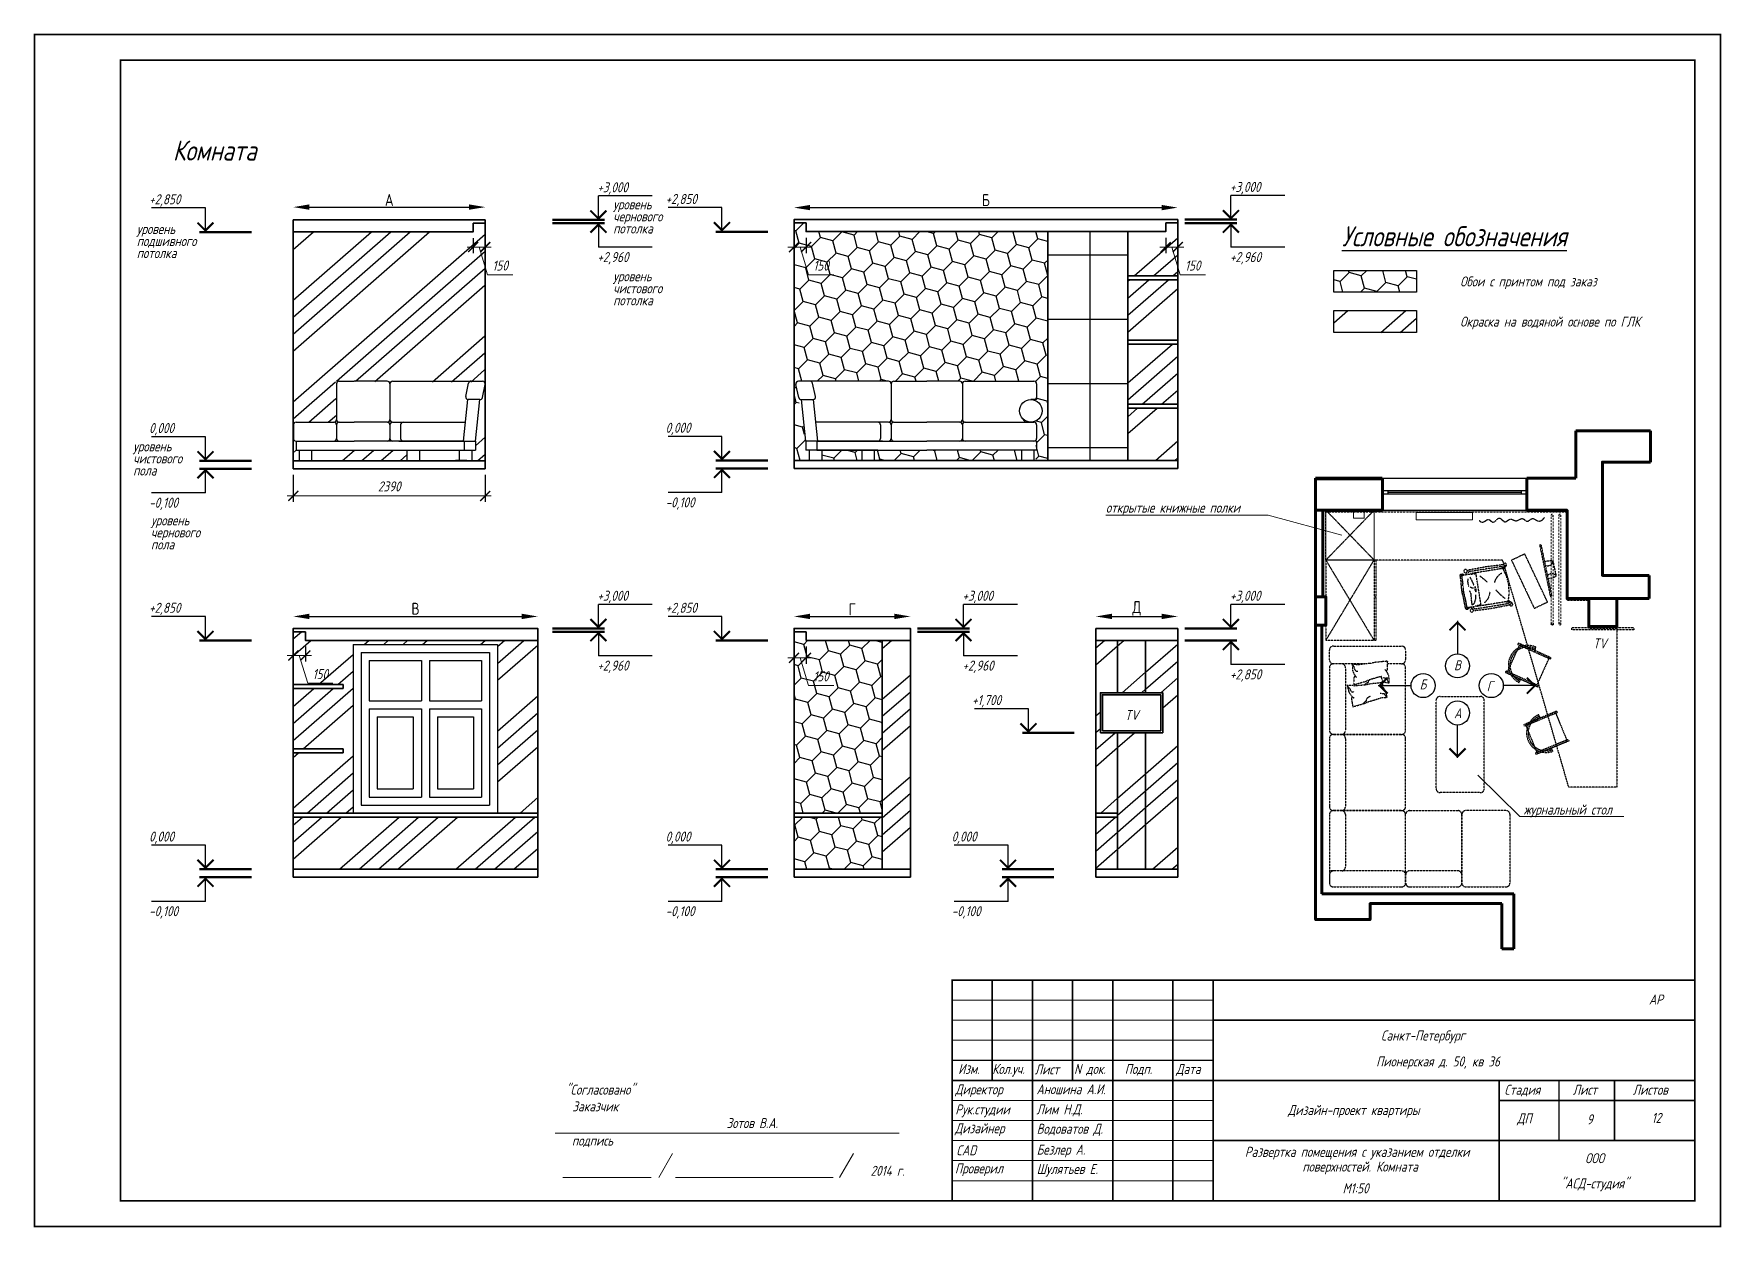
# Model space of a CAD drawing. Header units: millimetres. Extents: x 653176 to 972033, y 753746 to 925850.
# Drawn here: x 878624 to 899644, y 780239 to 795109 of the extents above; entities that cross this region are included whole.
import ezdxf
from ezdxf.enums import TextEntityAlignment as Align

# ---------------------------------------------------------------- set-up
doc = ezdxf.new("R2010")
doc.units = ezdxf.units.MM
doc.header["$LTSCALE"] = 10
doc.linetypes.add('HIDDEN', pattern=[0.375, 0.25, -0.125])
doc.linetypes.add('Воздушная', pattern=[3.96875, 2.38125, -1.5875])
doc.layers.get('0').update_dxf_attribs({"color": 65, "lineweight": 25})
for name, color, linetype, lineweight in [('A-FLOR-OVHD', 8, 'Воздушная', 18), ('AL', 7, 'Continuous', 30), ('AL1', 7, 'Continuous', 20), ('stamp', 253, 'Continuous', 18), ('wall', 95, 'Continuous', 60), ('МЕБ', 255, 'Continuous', 20), ('мебель_Ном_пера__1_Pen_No__1', 7, 'Continuous', 13), ('проем', 252, 'Continuous', 13), ('размh150', 7, 'Continuous', 9), ('размеры', 250, 'Continuous', 0), ('Стены', 7, 'Continuous', 25), ('Текст', 132, 'Continuous', 25), ('ТЕКСТ1', 90, 'Continuous', 25), ('штрих', 22, 'Continuous', 0)]:
    doc.layers.add(name, color=color, linetype=linetype, lineweight=lineweight)
doc.layers.add('Mebel', color=7, linetype='Continuous')
doc.layers.add('Мебель', color=7, linetype='Continuous')
doc.styles.add('ISOCP', font='isocp')
doc.styles.add('ГОСТ тип А', font='gost_a.shx', dxfattribs={"oblique": 15, "height": 125})
doc.dimstyles.new('T30-90', dxfattribs={"dimtxt": 90, "dimasz": 200, "dimexe": 30, "dimexo": 0, "dimgap": 15, "dimtad": 1, "dimdec": 0, "dimzin": 12, "dimdsep": 46, "dimtxsty": 'ISOCP', "dimcen": 0, "dimse1": 1, "dimse2": 1, "dimclrt": 5, "dimadec": 0, "dimazin": 0, "dimtfac": 1.666667, "dimtdec": 0, "dimtmove": 0, "dimatfit": 3, "dimldrblk": 'ARCHTICK', "dimfxl": 1, "dimtolj": 1, "dimtzin": 4, "dimarcsym": 0})
doc.dimstyles.new('ГОСТ тип А', dxfattribs={"dimtxt": 125, "dimasz": 125, "dimexe": 75, "dimexo": 75, "dimgap": 50, "dimtad": 1, "dimdec": 0, "dimrnd": 5, "dimtxsty": 'ГОСТ тип А', "dimblk": 'ARCHTICK', "dimcen": 50, "dimdle": 75, "dimadec": 0, "dimazin": 0, "dimtfac": 1, "dimtdec": 0, "dimtmove": 1, "dimatfit": 2, "dimfxl": 1, "dimlwd": 9, "dimarcsym": 0})

msp = doc.modelspace()

# ---------------------------------------------------------------- texts
at = {"layer": 'stamp', "style": 'ГОСТ тип А', "oblique": 15}
for s, p in [('открытые книжные полки', (891979.5, 789142.1)), ('журнальный стол ', (897184.7, 785380.2)), ('Изм.', (890138.8, 782149.1)), ('Кол.уч.', (890563.3, 782149.1)), ('Лист', (891092.5, 782143)), ('N док.', (891583, 782149.1)), ('Подп.', (892213.8, 782149.1)), ('Дата', (892854.4, 782149.1)), ('Директор', (890102.9, 781894.1)), ('Стадия', (896942.7, 781889.1)), ('Лист', (897793.8, 781889.1)), ('Листов', (898541.3, 781889.1)), ('Рук.студии', (890102.9, 781644.1)), ('Лим Н.Д.', (891114.1, 781646.5)), ('Дизайнер', (890098.8, 781409.7)), ('Водоватов Д.', (891116.8, 781403.3)), ('подпись', (885327.4, 781256.5)), ('CAD', (890113.5, 781135.8)), ('Безлер А.', (891116.8, 781143.3)), ('Проверил', (890098.8, 780909.7)), ('Шулятьев Е.', (891116.8, 780903.3))]:
    msp.add_text(s, height=125, dxfattribs=at).set_placement(p)
for s, p in [('АР', (898829.5, 783076.3)), ('Санкт-Петербург', (895929.1, 782611.3)), ('Пионерская д. 50, кв 36 ', (896147.3, 782288)), ('ДП', (897191.8, 781583.3)), ('9', (898006.8, 781583.3)), ('12', (898835.8, 781601.5))]:
    msp.add_text(s, height=125, dxfattribs=at).set_placement(p, align=Align.MIDDLE)
at = {"layer": 'stamp', "lineweight": 25, "style": 'ГОСТ тип А', "oblique": 15}
msp.add_text('Аношина А.И.', height=125, dxfattribs=at).set_placement((891114.1, 781896.5))
at = {"layer": 'stamp', "style": 'ГОСТ тип А', "oblique": 15}
for s, p in [('Дизайн-проект квартиры', (895066.5, 781636.6)), ('Развертка помещения с указанием отделки', (895108.7, 781116.2)), ('ООО', (898066.8, 781037)), ('ООО', (898066.8, 781037)), (' поверхностей. Комната', (895113.7, 780932.7)), ('М1:50', (895089.6, 780661.5)), ('"АСД-студия"', (898066.8, 780722)), ('"АСД-студия"', (898066.8, 780722))]:
    msp.add_text(s, height=125, dxfattribs=at).set_placement(p, align=Align.CENTER)
at = {"layer": 'размеры', "linetype": 'Continuous', "lineweight": 25, "style": 'ГОСТ тип А', "oblique": 15}
for s, p in [('+2,850', (880060.9, 792983.9)), ('+3,000', (885644.2, 793133.9)), ('+2,850', (886494.1, 792987.9)), ('+3,000', (893523.7, 793138.2)), ('+2,960', (885644.2, 792263.9)), ('+2,960', (893523.7, 792263.9)), ('0,000', (880060.9, 790133.9)), ('0,000', (886494.1, 790137.9)), ('-0,100', (880060.9, 789203.9)), ('-0,100', (886494.1, 789207.9)), ('+3,000', (885644.2, 788044.4)), ('+3,000', (890192.4, 788044.4)), ('+3,000', (893523.7, 788044.4)), ('+2,850', (880060.9, 787894.4)), ('+2,850', (886494.1, 787894.4)), ('+2,960', (885644.2, 787174.4)), ('+2,960', (890192.4, 787174.4)), ('+2,850', (893523.7, 787064.4)), ('+1,700', (890311.1, 786744.4)), ('0,000', (880060.9, 785044.4)), ('0,000', (886494.1, 785044.4)), ('0,000', (890057.9, 785044.4)), ('-0,100', (880060.9, 784114.4)), ('-0,100', (886494.1, 784114.4)), ('-0,100', (890057.9, 784114.4))]:
    msp.add_text(s, height=125, dxfattribs=at).set_placement(p)
at = {"layer": 'размеры', "color": 7, "lineweight": 25, "char_height": 125, "attachment_point": 1, "style": 'ГОСТ тип А'}
for s, insert in [('В', (896315.4, 787303.8)), ('Б', (895887.6, 787064.8)), ('Г', (896722.4, 787042.4)), ('А', (896315.4, 786706.2))]:
    msp.add_mtext_dynamic_manual_height_columns(s, width=247.374, gutter_width=625, heights=[0], dxfattribs=dict(at, insert=insert))
at = {"layer": 'Стены', "lineweight": 25, "attachment_point": 1, "style": 'ГОСТ тип А'}
for s, insert, char_height in [('Комната', (880356.6, 793779.1), 250), ('уровень', (885841.6, 793045.3), 125), ('уровень', (879907, 792738.7), 125), ('потолка', (885841.6, 792745.3), 125), ('чернового', (885841.6, 792895.3), 125), ('подшивного', (879907, 792588.7), 125), ('потолка', (879907, 792438.7), 125), ('уровень', (885841.6, 792150.2), 125), ('^IОбои с принтом под заказ', (895891.6, 792085.3), 125), ('чистового ', (885841.6, 792000.2), 125), ('потолка', (885841.6, 791850.2), 125), ('^IОкраска на водяной основе по ГЛК', (895891.6, 791585.3), 125), ('уровень', (879862, 790030), 125), ('чистового', (879862, 789880), 125), ('пола', (879862, 789730), 125), ('уровень', (880083.4, 789108.4), 125), ('чернового', (880083.4, 788958.4), 125), ('пола', (880083.4, 788808.4), 125)]:
    msp.add_mtext_dynamic_manual_height_columns(s, width=5158.841, gutter_width=750, heights=[0], dxfattribs=dict(at, insert=insert, char_height=char_height))
at = {"layer": 'Текст', "ltscale": 150, "char_height": 125, "attachment_point": 4, "style": 'ГОСТ тип А'}
for insert in [(898045.7, 787512.8), (892214.3, 786619.7)]:
    msp.add_mtext('TV', dxfattribs=dict(at, insert=insert))
at = {"layer": 'Текст', "ltscale": 200, "char_height": 125, "attachment_point": 5, "style": 'ГОСТ тип А'}
for s, insert in [('  "Согласовано"\\PЗаказчик\\P                                            ^I^I^I^I^I^I^I^I^I        Зотов В.А.', (885618.4, 781745.3)), ('{\\Fgost_a|c238;20}14{\\Fgost_a|c238; }г{\\Fgost_a|c238;.}', (889258.5, 780942.5))]:
    msp.add_mtext(s, dxfattribs=dict(at, insert=insert))
at = {"layer": 'ТЕКСТ1', "ltscale": 200, "insert": (896319.6, 792585.5), "char_height": 250, "attachment_point": 5, "style": 'ГОСТ тип А'}
msp.add_mtext('{\\LУсловные обозначения}', dxfattribs=at)

# ---------------------------------------------------------------- blocks, each defined once
blk = doc.blocks.new('_ARCHTICK')
at = {"color": 0, "linetype": 'ByBlock', "ltscale": 50, "const_width": 0.15}
blk.add_lwpolyline([(-0.5, -0.5), (0.5, 0.5)], dxfattribs=at)
blk = doc.blocks.new('*D765')
at = {"layer": 'Defpoints', "color": 0, "lineweight": 90, "transparency": 16777216}
for p in [(881857, 789689), (884247, 789689), (884247, 789351)]:
    blk.add_point(p, dxfattribs=at)
at = {"layer": 'размh150', "color": 0, "lineweight": -2, "transparency": 16777216}
for p, q in [((881857, 789614), (881857, 789276)), ((884247, 789614), (884247, 789276))]:
    blk.add_line(p, q, dxfattribs=at)
at = {"layer": 'размh150', "color": 0, "lineweight": 9, "transparency": 16777216}
blk.add_line((881782, 789351), (884322, 789351), dxfattribs=at)
at = {"layer": 'размh150', "color": 0, "lineweight": 9, "transparency": 16777216, "xscale": 125, "yscale": 125, "zscale": 125, "rotation": 180}
blk.add_blockref('_ARCHTICK', (881857, 789351), dxfattribs=at)
at = {"layer": 'размh150', "color": 0, "lineweight": 9, "transparency": 16777216, "xscale": 125, "yscale": 125, "zscale": 125}
blk.add_blockref('_ARCHTICK', (884247, 789351), dxfattribs=at)
at = {"layer": 'размh150', "color": 0, "lineweight": 25, "transparency": 16777216, "insert": (883052, 789469), "char_height": 125, "attachment_point": 5, "style": 'ГОСТ тип А'}
blk.add_mtext('2390', dxfattribs=at)
blk = doc.blocks.new('*D747')
at = {"layer": 'Defpoints', "color": 0, "lineweight": 90, "transparency": 16777216}
for p in [(888094, 787659), (888244, 787549), (888094, 787334)]:
    blk.add_point(p, dxfattribs=at)
at = {"layer": 'размh150', "color": 0, "lineweight": -2, "transparency": 16777216}
for p, q in [((888094, 787584), (888094, 787259)), ((888244, 787474), (888244, 787259))]:
    blk.add_line(p, q, dxfattribs=at)
at = {"layer": 'размh150', "color": 0, "lineweight": 9, "transparency": 16777216}
for p, q in [((888319, 787334), (888019, 787334)), ((888169, 787334), (888273, 786988)), ((888273, 786988), (888588, 786988))]:
    blk.add_line(p, q, dxfattribs=at)
at = {"layer": 'размh150', "color": 0, "lineweight": 9, "transparency": 16777216, "xscale": 125, "yscale": 125, "zscale": 125, "rotation": 180}
blk.add_blockref('_ARCHTICK', (888094, 787334), dxfattribs=at)
at = {"layer": 'размh150', "color": 0, "lineweight": 9, "transparency": 16777216, "xscale": 125, "yscale": 125, "zscale": 125}
blk.add_blockref('_ARCHTICK', (888244, 787334), dxfattribs=at)
at = {"layer": 'размh150', "color": 0, "lineweight": 25, "transparency": 16777216, "insert": (888430, 787103), "char_height": 125, "attachment_point": 5, "style": 'ГОСТ тип А'}
blk.add_mtext('150', dxfattribs=at)
blk = doc.blocks.new('*D748')
at = {"layer": 'Defpoints', "color": 0, "lineweight": 90, "transparency": 16777216}
for p in [(884247, 792949), (881857, 792799), (884247, 792799)]:
    blk.add_point(p, dxfattribs=at)
at = {"layer": 'размеры', "color": 0, "lineweight": -2, "transparency": 16777216}
blk.add_line((882057, 792949), (884047, 792949), dxfattribs=at)
at = {"layer": 'размеры', "color": 0, "lineweight": 90, "transparency": 16777216}
for points in [[(882057, 792983), (882057, 792916), (881857, 792949)], [(884047, 792983), (884047, 792916), (884247, 792949)]]:
    blk.add_solid(points, dxfattribs=at)
at = {"layer": 'размеры', "color": 7, "lineweight": 25, "transparency": 16777216, "insert": (883052, 793039), "char_height": 150, "attachment_point": 5, "style": 'ISOCP'}
blk.add_mtext('\\A1;{\\Fgost_a|c204;А}', dxfattribs=at)
blk = doc.blocks.new('*D749')
at = {"layer": 'Defpoints', "color": 0, "lineweight": 90, "transparency": 16777216}
for p in [(892874, 792943), (888094, 792793), (892874, 792793)]:
    blk.add_point(p, dxfattribs=at)
at = {"layer": 'размеры', "color": 0, "lineweight": -2, "transparency": 16777216}
blk.add_line((888294, 792943), (892674, 792943), dxfattribs=at)
at = {"layer": 'размеры', "color": 0, "lineweight": 90, "transparency": 16777216}
for points in [[(888294, 792976), (888294, 792910), (888094, 792943)], [(892674, 792976), (892674, 792910), (892874, 792943)]]:
    blk.add_solid(points, dxfattribs=at)
at = {"layer": 'размеры', "color": 7, "lineweight": 25, "transparency": 16777216, "insert": (890484, 793036), "char_height": 150, "attachment_point": 5, "style": 'ISOCP'}
blk.add_mtext('\\A1;{\\Fgost_a|c204;Б}', dxfattribs=at)
blk = doc.blocks.new('*D750')
at = {"layer": 'Defpoints', "color": 0, "lineweight": 90, "transparency": 16777216}
for p in [(884902, 787849), (881857, 787699), (884902, 787699)]:
    blk.add_point(p, dxfattribs=at)
at = {"layer": 'размеры', "color": 0, "lineweight": -2, "transparency": 16777216}
blk.add_line((882057, 787849), (884702, 787849), dxfattribs=at)
at = {"layer": 'размеры', "color": 0, "lineweight": 90, "transparency": 16777216}
for points in [[(882057, 787883), (882057, 787816), (881857, 787849)], [(884702, 787883), (884702, 787816), (884902, 787849)]]:
    blk.add_solid(points, dxfattribs=at)
at = {"layer": 'размеры', "color": 7, "lineweight": 25, "transparency": 16777216, "insert": (883379, 787945), "char_height": 150, "attachment_point": 5, "style": 'ISOCP'}
blk.add_mtext('\\A1;{\\Fgost_a|c204;В}', dxfattribs=at)
blk = doc.blocks.new('*D751')
at = {"layer": 'Defpoints', "color": 0, "lineweight": 90, "transparency": 16777216}
for p in [(889544, 787849), (888094, 787699), (889544, 787699)]:
    blk.add_point(p, dxfattribs=at)
at = {"layer": 'размеры', "color": 0, "lineweight": -2, "transparency": 16777216}
blk.add_line((888294, 787849), (889344, 787849), dxfattribs=at)
at = {"layer": 'размеры', "color": 0, "lineweight": 90, "transparency": 16777216}
for points in [[(888294, 787883), (888294, 787816), (888094, 787849)], [(889344, 787883), (889344, 787816), (889544, 787849)]]:
    blk.add_solid(points, dxfattribs=at)
at = {"layer": 'размеры', "color": 7, "lineweight": 25, "transparency": 16777216, "insert": (888819, 787939), "char_height": 150, "attachment_point": 5, "style": 'ISOCP'}
blk.add_mtext('\\A1;{\\Fgost_a|c204;Г}', dxfattribs=at)
blk = doc.blocks.new('*D752')
at = {"layer": 'Defpoints', "color": 0, "lineweight": 90, "transparency": 16777216}
for p in [(892874, 787849), (891854, 787699), (892874, 787699)]:
    blk.add_point(p, dxfattribs=at)
at = {"layer": 'размеры', "color": 0, "lineweight": -2, "transparency": 16777216}
blk.add_line((892054, 787849), (892674, 787849), dxfattribs=at)
at = {"layer": 'размеры', "color": 0, "lineweight": 90, "transparency": 16777216}
for points in [[(892054, 787883), (892054, 787816), (891854, 787849)], [(892674, 787883), (892674, 787816), (892874, 787849)]]:
    blk.add_solid(points, dxfattribs=at)
at = {"layer": 'размеры', "color": 7, "lineweight": 25, "transparency": 16777216, "insert": (892364, 787950), "char_height": 150, "attachment_point": 5, "style": 'ISOCP'}
blk.add_mtext('\\A1;{\\Fgost_a|c204;Д}', dxfattribs=at)
blk = doc.blocks.new('*D766')
at = {"layer": 'Defpoints', "color": 0, "lineweight": 90, "transparency": 16777216}
for p in [(884247, 792749), (884097, 792639), (884247, 792451)]:
    blk.add_point(p, dxfattribs=at)
at = {"layer": 'размh150', "color": 0, "lineweight": -2, "transparency": 16777216}
for p, q in [((884247, 792674), (884247, 792376)), ((884097, 792564), (884097, 792376))]:
    blk.add_line(p, q, dxfattribs=at)
at = {"layer": 'размh150', "color": 0, "lineweight": 9, "transparency": 16777216}
for p, q in [((884022, 792451), (884322, 792451)), ((884172, 792451), (884276, 792105)), ((884276, 792105), (884591, 792105))]:
    blk.add_line(p, q, dxfattribs=at)
at = {"layer": 'размh150', "color": 0, "lineweight": 9, "transparency": 16777216, "xscale": 125, "yscale": 125, "zscale": 125, "rotation": 180}
blk.add_blockref('_ARCHTICK', (884097, 792451), dxfattribs=at)
at = {"layer": 'размh150', "color": 0, "lineweight": 9, "transparency": 16777216, "xscale": 125, "yscale": 125, "zscale": 125}
blk.add_blockref('_ARCHTICK', (884247, 792451), dxfattribs=at)
at = {"layer": 'размh150', "color": 0, "lineweight": 25, "transparency": 16777216, "insert": (884433, 792221), "char_height": 125, "attachment_point": 5, "style": 'ГОСТ тип А'}
blk.add_mtext('150', dxfattribs=at)
blk = doc.blocks.new('*D753')
at = {"layer": 'Defpoints', "color": 0, "lineweight": 90, "transparency": 16777216}
for p in [(892874, 792749), (892724, 792643), (892874, 792451)]:
    blk.add_point(p, dxfattribs=at)
at = {"layer": 'размh150', "color": 0, "lineweight": -2, "transparency": 16777216}
for p, q in [((892874, 792674), (892874, 792376)), ((892724, 792568), (892724, 792376))]:
    blk.add_line(p, q, dxfattribs=at)
at = {"layer": 'размh150', "color": 0, "lineweight": 9, "transparency": 16777216}
for p, q in [((892649, 792451), (892949, 792451)), ((892799, 792451), (892903, 792105)), ((892903, 792105), (893218, 792105))]:
    blk.add_line(p, q, dxfattribs=at)
at = {"layer": 'размh150', "color": 0, "lineweight": 9, "transparency": 16777216, "xscale": 125, "yscale": 125, "zscale": 125, "rotation": 180}
blk.add_blockref('_ARCHTICK', (892724, 792451), dxfattribs=at)
at = {"layer": 'размh150', "color": 0, "lineweight": 9, "transparency": 16777216, "xscale": 125, "yscale": 125, "zscale": 125}
blk.add_blockref('_ARCHTICK', (892874, 792451), dxfattribs=at)
at = {"layer": 'размh150', "color": 0, "lineweight": 25, "transparency": 16777216, "insert": (893060, 792221), "char_height": 125, "attachment_point": 5, "style": 'ГОСТ тип А'}
blk.add_mtext('150', dxfattribs=at)
blk = doc.blocks.new('*D754')
at = {"layer": 'Defpoints', "color": 0, "lineweight": 90, "transparency": 16777216}
for p in [(888094, 792753), (888244, 792643), (888094, 792451)]:
    blk.add_point(p, dxfattribs=at)
at = {"layer": 'размh150', "color": 0, "lineweight": -2, "transparency": 16777216}
for p, q in [((888094, 792678), (888094, 792376)), ((888244, 792568), (888244, 792376))]:
    blk.add_line(p, q, dxfattribs=at)
at = {"layer": 'размh150', "color": 0, "lineweight": 9, "transparency": 16777216}
for p, q in [((888319, 792451), (888019, 792451)), ((888169, 792451), (888273, 792105)), ((888273, 792105), (888588, 792105))]:
    blk.add_line(p, q, dxfattribs=at)
at = {"layer": 'размh150', "color": 0, "lineweight": 9, "transparency": 16777216, "xscale": 125, "yscale": 125, "zscale": 125, "rotation": 180}
blk.add_blockref('_ARCHTICK', (888094, 792451), dxfattribs=at)
at = {"layer": 'размh150', "color": 0, "lineweight": 9, "transparency": 16777216, "xscale": 125, "yscale": 125, "zscale": 125}
blk.add_blockref('_ARCHTICK', (888244, 792451), dxfattribs=at)
at = {"layer": 'размh150', "color": 0, "lineweight": 25, "transparency": 16777216, "insert": (888430, 792221), "char_height": 125, "attachment_point": 5, "style": 'ГОСТ тип А'}
blk.add_mtext('150', dxfattribs=at)
blk = doc.blocks.new('*D755')
at = {"layer": 'Defpoints', "color": 0, "lineweight": 90, "transparency": 16777216}
for p in [(881857, 787550), (882007, 787550), (882007, 787362)]:
    blk.add_point(p, dxfattribs=at)
at = {"layer": 'размh150', "color": 0, "lineweight": -2, "transparency": 16777216}
for p, q in [((881857, 787475), (881857, 787287)), ((882007, 787475), (882007, 787287))]:
    blk.add_line(p, q, dxfattribs=at)
at = {"layer": 'размh150', "color": 0, "lineweight": 9, "transparency": 16777216}
for p, q in [((881782, 787362), (882082, 787362)), ((881932, 787362), (882036, 787016)), ((882036, 787016), (882351, 787016))]:
    blk.add_line(p, q, dxfattribs=at)
at = {"layer": 'размh150', "color": 0, "lineweight": 9, "transparency": 16777216, "xscale": 125, "yscale": 125, "zscale": 125, "rotation": 180}
blk.add_blockref('_ARCHTICK', (881857, 787362), dxfattribs=at)
at = {"layer": 'размh150', "color": 0, "lineweight": 9, "transparency": 16777216, "xscale": 125, "yscale": 125, "zscale": 125}
blk.add_blockref('_ARCHTICK', (882007, 787362), dxfattribs=at)
at = {"layer": 'размh150', "color": 0, "lineweight": 25, "transparency": 16777216, "insert": (882193, 787131), "char_height": 125, "attachment_point": 5, "style": 'ГОСТ тип А'}
blk.add_mtext('150', dxfattribs=at)

# ---------------------------------------------------------------- dimensions: what is measured, and where the dimension line sits
at = {"layer": 'размh150', "lineweight": 25}
for base, p1, p2, picture, middle in [((884246.8, 792451.4), (884096.8, 792639.2), (884246.8, 792748.9), '*D766', (884325.6, 792220.5)), ((888093.8, 792451.4), (888243.8, 792643.2), (888093.8, 792752.9), '*D754', (888322.6, 792220.5)), ((888093.8, 787334.1), (888243.8, 787549.4), (888093.8, 787659.4), '*D747', (888322.6, 787103.3)), ((882006.8, 787361.8), (881856.8, 787549.7), (882006.8, 787549.7), '*D755', (882085.6, 787131))]:
    dim = msp.add_linear_dim(base=base, p1=p1, p2=p2, dimstyle='ГОСТ тип А', dxfattribs=at)
    dim.commit()
    dim.dimension.update_dxf_attribs({"geometry": picture, "text_midpoint": middle})
dim = msp.add_linear_dim(base=(892873.8, 792451.4), p1=(892723.8, 792643.2), p2=(892873.8, 792748.9), text='150', dimstyle='ГОСТ тип А', dxfattribs=at)
dim.commit()
dim.dimension.update_dxf_attribs({"geometry": '*D753', "text_midpoint": (892952.6, 792220.5)})
dim = msp.add_linear_dim(base=(884246.8, 789350.9), p1=(881856.8, 789688.9), p2=(884246.8, 789688.9), dimstyle='ГОСТ тип А', dxfattribs=at)
dim.commit()
dim.dimension.update_dxf_attribs({"geometry": '*D765', "text_midpoint": (883051.8, 789350.9), "dimtype": 160})
at = {"layer": 'размеры', "color": 7, "lineweight": 25}
for base, p1, p2, text, picture, middle in [((884246.8, 792949.4), (881856.8, 792799.4), (884246.8, 792799.4), '{\\Fgost_a|c204;А}', '*D748', (883051.8, 793039.4)), ((892873.8, 792942.9), (888093.8, 792792.9), (892873.8, 792792.9), '{\\Fgost_a|c204;Б}', '*D749', (890483.8, 793036.3)), ((884901.8, 787849.4), (881856.8, 787699.4), (884901.8, 787699.4), '{\\Fgost_a|c204;В}', '*D750', (883379.3, 787945)), ((892873.8, 787849.4), (891853.8, 787699.4), (892873.8, 787699.4), '{\\Fgost_a|c204;Д}', '*D752', (892363.8, 787950.1)), ((889543.8, 787849.4), (888093.8, 787699.4), (889543.8, 787699.4), '{\\Fgost_a|c204;Г}', '*D751', (888818.8, 787939.4))]:
    dim = msp.add_linear_dim(base=base, p1=p1, p2=p2, text=text, dimstyle='T30-90', override={"dimtxt": 150, "dimclrt": 7}, dxfattribs=at)
    dim.commit()
    dim.dimension.update_dxf_attribs({"geometry": picture, "text_midpoint": middle})

# ---------------------------------------------------------------- hatches: boundary and pattern name
at = {"layer": 'размеры', "lineweight": 25, "ltscale": 50}
h = msp.add_hatch(dxfattribs=at)
h.set_pattern_fill('ANSI34', color=252, scale=50, angle=356.18274)
h.paths.add_polyline_path([(881891, 790270.1), (881856.8, 790270.1), (881856.8, 792639.2), (884096.8, 792639.2), (884096.8, 792748.9), (884246.8, 792748.9), (884240, 790768.4), (882381.8, 790780.9), (882394.9, 790303.7), (882361.2, 790270.1)])
at = {"layer": 'размеры', "lineweight": 25}
h = msp.add_hatch(dxfattribs=at)
h.set_pattern_fill('HONEY', color=252, scale=50, angle=45)
h.paths.add_polyline_path([(891253.8, 790780.9), (888093.8, 790780.9), (888093.8, 792752.9), (888243.8, 792752.9), (888243.8, 792643.2), (891253.8, 792643.2)])
at = {"layer": 'размеры', "lineweight": 25, "ltscale": 50}
h = msp.add_hatch(dxfattribs=at)
h.set_pattern_fill('ANSI34', color=252, scale=50, angle=356.18274)
h.paths.add_polyline_path([(892253.8, 792643.2), (892723.8, 792643.2), (892723.8, 792752.9), (892873.8, 792748.9), (892873.8, 792643.2), (892873.8, 792092.9), (892253.8, 792092.9)])
h = msp.add_hatch(dxfattribs=at)
h.set_pattern_fill('ANSI34', color=252, scale=50, angle=356.18274)
h.paths.add_polyline_path([(892253.8, 792042.9), (892873.8, 792042.9), (892873.8, 791292.9), (892253.8, 791292.9)])
at = {"layer": 'размеры', "lineweight": 25}
h = msp.add_hatch(dxfattribs=at)
h.set_pattern_fill('HONEY', color=252, scale=50, angle=45)
h.set_pattern_definition([(45, (893837.54, 795435.5), (71.1657, 265.594), [158.75, -317.5]), (165, (893837.54, 795435.5), (-265.594, -71.1657), [158.75, -317.5]), (105, (893837.54, 795435.5), (-194.4282, 194.4282), [-317.5, 158.75])])
h.paths.add_polyline_path([(894817.5, 791888.5), (895846.2, 791888.5), (895846.2, 792159.8), (894817.5, 792159.8)])
at = {"layer": 'размеры', "lineweight": 25, "ltscale": 50}
h = msp.add_hatch(dxfattribs=at)
h.set_pattern_fill('ANSI34', color=252, scale=50, angle=356.18274)
h.set_pattern_definition([(41.18274, (299653.1, -63951.8), (-627.1857, 716.8642), []), (41.18274, (299877.1, -63966.8), (-627.1857, 716.8642), []), (41.18274, (300101.1, -63981.7), (-627.1857, 716.8642), []), (41.18274, (300325.1, -63996.65), (-627.1857, 716.8642), [])])
h.paths.add_polyline_path([(894817.5, 791388.5), (895846.2, 791388.5), (895846.2, 791659.8), (894817.5, 791659.8)])
h = msp.add_hatch(dxfattribs=at)
h.set_pattern_fill('ANSI34', color=252, scale=50, angle=356.18274)
h.paths.add_polyline_path([(892873.8, 791242.9), (892253.8, 791242.9), (892253.8, 790492.9), (892873.8, 790492.9)])
at = {"layer": 'размеры', "lineweight": 25}
h = msp.add_hatch(dxfattribs=at)
h.set_pattern_fill('HONEY', color=252, scale=50, angle=45)
h.paths.add_polyline_path([(888093.8, 789792.9), (888093.8, 790780.9), (888117.4, 790747.2), (888239.9, 790034.3), (888239.9, 789922), (888284.2, 789922), (888284.2, 789792.9)])
at = {"layer": 'размеры', "lineweight": 25, "ltscale": 50}
h = msp.add_hatch(dxfattribs=at)
h.set_pattern_fill('ANSI34', color=252, scale=50, angle=356.18274)
h.paths.add_polyline_path([(884080.6, 789788.9), (884080.6, 789922), (884124.9, 789922), (884124.9, 790034.3), (884179.2, 790550.7), (884212.2, 790577.4), (884246.8, 790740.2), (884246.8, 789788.9)])
at = {"layer": 'размеры', "lineweight": 25}
h = msp.add_hatch(dxfattribs=at)
h.set_pattern_fill('HONEY', color=252, scale=50, angle=45)
edge = h.paths.add_edge_path()
edge.add_line((891253.8, 789792.9), (891106.5, 789792.9))
edge.add_line((891106.5, 789792.9), (891114.1, 790289.1))
edge.add_arc((891043.4, 790410.4), 140.3, 300.22547, 360)
edge.add_arc((891043.4, 790410.4), 140.3, 360, 423.2752)
edge.add_line((891106.5, 790535.7), (891106.5, 790771))
edge.add_line((891106.5, 790771), (891253.8, 790771))
edge.add_line((891253.8, 790771), (891253.8, 789792.9))
at = {"layer": 'размеры', "lineweight": 25, "ltscale": 50}
h = msp.add_hatch(dxfattribs=at)
h.set_pattern_fill('ANSI34', color=252, scale=50, angle=356.18274)
h.paths.add_polyline_path([(892253.8, 790442.9), (892873.8, 790442.9), (892873.8, 789792.9), (892253.8, 789792.9)])
h = msp.add_hatch(dxfattribs=at)
h.set_pattern_fill('ANSI34', color=252, scale=50, angle=356.18274)
edge = h.paths.add_edge_path()
edge.add_line((881856.8, 789788.9), (881928.1, 789788.9))
edge.add_line((881928.1, 789788.9), (881928.1, 789922))
edge.add_line((881928.1, 789922), (881891, 789922))
edge.add_line((881891, 789922), (881891, 790034.3))
edge.add_arc((881891.4, 790069.1), 34.8, 175.04445, 269.22452, ccw=False)
edge.add_line((881856.8, 790072.1), (881856.8, 789788.9))
h = msp.add_hatch(dxfattribs=at)
h.set_pattern_fill('ANSI34', color=252, scale=50, angle=356.18274)
h.paths.add_polyline_path([(882084.7, 789922), (883271.1, 789922), (883271.1, 789788.9), (882084.7, 789788.9)])
h = msp.add_hatch(dxfattribs=at)
h.set_pattern_fill('ANSI34', color=252, scale=50, angle=356.18274)
h.paths.add_polyline_path([(883427.7, 789922), (883924.1, 789922), (883924.1, 789788.9), (883427.7, 789788.9)])
at = {"layer": 'размеры', "lineweight": 25}
h = msp.add_hatch(dxfattribs=at)
h.set_pattern_fill('HONEY', color=252, scale=50, angle=45)
h.paths.add_polyline_path([(888440.8, 789922), (888937.2, 789922), (888937.2, 789792.9), (888440.8, 789792.9)])
h = msp.add_hatch(dxfattribs=at)
h.set_pattern_fill('HONEY', color=252, scale=50, angle=45)
h.paths.add_polyline_path([(889093.7, 789922), (890925.9, 789922), (890925.9, 789792.9), (889093.7, 789792.9)])
at = {"layer": 'размеры', "lineweight": 25, "ltscale": 50}
h = msp.add_hatch(dxfattribs=at)
h.set_pattern_fill('ANSI34', color=252, scale=50, angle=356.18274)
h.paths.add_polyline_path([(884401.8, 787499.4), (884401.8, 785399.4), (884901.8, 785399.4), (884901.8, 787549.7), (882006.8, 787549.7), (882006.8, 787659.4), (881856.8, 787659.4), (881856.8, 786999.4), (882476.8, 786999.4), (882476.8, 786949.4), (881856.8, 786949.4), (881856.8, 786199.4), (882476.8, 786199.4), (882476.8, 786149.4), (881856.8, 786149.4), (881856.8, 785399.4), (882601.8, 785399.4), (882601.8, 787499.4)])
at = {"layer": 'размеры', "lineweight": 25}
h = msp.add_hatch(dxfattribs=at)
h.set_pattern_fill('HONEY', color=252, scale=50, angle=45)
h.paths.add_polyline_path([(888093.8, 785399.4), (888093.8, 787659.4), (888243.8, 787659.4), (888243.8, 787549.4), (889193.8, 787549.4), (889193.8, 785399.4)])
at = {"layer": 'размеры', "lineweight": 25, "ltscale": 50}
h = msp.add_hatch(dxfattribs=at)
h.set_pattern_fill('ANSI34', color=252, scale=50, angle=356.18274)
h.paths.add_polyline_path([(889193.8, 787549.4), (889543.8, 787549.4), (889543.8, 784699.4), (889193.8, 784699.4)])
h = msp.add_hatch(dxfattribs=at)
h.set_pattern_fill('ANSI34', color=252, scale=50, angle=356.18274)
h.paths.add_polyline_path([(891853.8, 785399.4), (891853.8, 787549.4), (892123.8, 787549.4), (892123.8, 786899.4), (891910.8, 786899.4), (891910.8, 786399.4), (892123.8, 786399.4), (892123.8, 785399.4)])
h = msp.add_hatch(dxfattribs=at)
h.set_pattern_fill('ANSI34', color=252, scale=50, angle=356.18274)
h.paths.add_polyline_path([(892123.8, 787549.4), (892473.8, 787549.4), (892473.8, 786899.4), (892123.8, 786899.4)])
h = msp.add_hatch(dxfattribs=at)
h.set_pattern_fill('ANSI34', color=252, scale=50, angle=356.18274)
h.paths.add_polyline_path([(892473.8, 784699.4), (892473.8, 786399.4), (892686.8, 786399.4), (892686.8, 786899.4), (892473.8, 786899.4), (892473.8, 787549.4), (892873.8, 787549.4), (892873.8, 784699.4)])
h = msp.add_hatch(dxfattribs=at)
h.set_pattern_fill('ANSI34', color=252, scale=50, angle=356.18274)
h.paths.add_polyline_path([(892123.8, 786399.4), (892473.8, 786399.4), (892473.8, 784699.4), (892123.8, 784699.4)])
h = msp.add_hatch(dxfattribs=at)
h.set_pattern_fill('ANSI34', color=252, scale=50, angle=356.18274)
h.paths.add_polyline_path([(881856.8, 784699.4), (884901.8, 784699.4), (884901.8, 785349.4), (881856.8, 785349.4)])
at = {"layer": 'размеры', "lineweight": 25}
h = msp.add_hatch(dxfattribs=at)
h.set_pattern_fill('HONEY', color=252, scale=50, angle=45)
h.paths.add_polyline_path([(889193.8, 784699.4), (888093.8, 784699.4), (888093.8, 785349.4), (889193.8, 785349.4)])
at = {"layer": 'размеры', "lineweight": 25, "ltscale": 50}
h = msp.add_hatch(dxfattribs=at)
h.set_pattern_fill('ANSI34', color=252, scale=50, angle=356.18274)
h.paths.add_polyline_path([(891853.8, 785349.4), (892123.8, 785349.4), (892123.8, 784699.4), (891853.8, 784699.4)])

# ---------------------------------------------------------------- linework, layer by layer
for p, q in [((882428.5, 790780.9), (882617, 790780.9)), ((883026.7, 790780.9), (882617, 790780.9)), ((883094.1, 790780.9), (883951.8, 790780.9)), ((883872.2, 790780.9), (884213.8, 790780.9)), ((888492.7, 790780.9), (888151, 790780.9)), ((889270.8, 790780.9), (888413.1, 790780.9)), ((889338.1, 790780.9), (889747.9, 790780.9)), ((890157.7, 790780.9), (889747.9, 790780.9)), ((890225, 790780.9), (891082.7, 790780.9)), ((882394.9, 790747.2), (882394.9, 790303.7)), ((883060.4, 790747.2), (883060.4, 790303.7)), ((884004.8, 790591.4), (884039.4, 790754.2)), ((884212.2, 790577.4), (884246.8, 790740.2)), ((888152.7, 790577.4), (888118.1, 790740.2)), ((888360, 790591.4), (888325.4, 790754.2)), ((889304.5, 790747.2), (889304.5, 790303.7)), ((890191.4, 790747.2), (890191.4, 790303.7)), ((891116.4, 790747.2), (891116.4, 790550.7)), ((883975.5, 790034.3), (884029.7, 790550.7)), ((884179.2, 790550.7), (884029.7, 790550.7)), ((884124.9, 790034.3), (884179.2, 790550.7)), ((884206.5, 790550.7), (884206.5, 790550.7)), ((884206.5, 790550.7), (884206.5, 790550.7)), ((888158.4, 790550.7), (888158.4, 790550.7)), ((888158.4, 790550.7), (888158.4, 790550.7)), ((888185.6, 790550.7), (888335.1, 790550.7)), ((888239.9, 790034.3), (888185.6, 790550.7)), ((888389.4, 790034.3), (888335.1, 790550.7)), ((891116.4, 790550.7), (891043.4, 790550.7)), ((881857.3, 790236.4), (881857.3, 790068)), ((882394.9, 790236.4), (882394.9, 790068)), ((882428.5, 790270.1), (882617, 790270.1)), ((883026.7, 790270.1), (882617, 790270.1)), ((883060.4, 790236.4), (883060.4, 790068)), ((883094.1, 790270.1), (883951.8, 790270.1)), ((883170.7, 790270.1), (884000.2, 790270.1)), ((883193.1, 790236.4), (883193.1, 790068)), ((889194.2, 790270.1), (888364.6, 790270.1)), ((889270.8, 790270.1), (888413.1, 790270.1)), ((889171.7, 790236.4), (889171.7, 790068)), ((889304.5, 790236.4), (889304.5, 790068)), ((889338.1, 790270.1), (889747.9, 790270.1)), ((890157.7, 790270.1), (889747.9, 790270.1)), ((890191.4, 790236.4), (890191.4, 790068)), ((890225, 790270.1), (891082.7, 790270.1)), ((891116.4, 790236.4), (891116.4, 790068)), ((882361.2, 790034.3), (882428.5, 790034.3)), ((882428.5, 790034.3), (882617, 790034.3)), ((883026.7, 790034.3), (882617, 790034.3)), ((883094.1, 790034.3), (883026.7, 790034.3)), ((883985.5, 790034.3), (883094.1, 790034.3)), ((883170.7, 790034.3), (884124.9, 790034.3)), ((883985.5, 790034.3), (883985.5, 789922)), ((884124.9, 790034.3), (884124.9, 789922)), ((889194.2, 790034.3), (888239.9, 790034.3)), ((888239.9, 790034.3), (888239.9, 789922)), ((888379.4, 790034.3), (889270.8, 790034.3)), ((888379.4, 790034.3), (888379.4, 789922)), ((889270.8, 790034.3), (889338.1, 790034.3)), ((889338.1, 790034.3), (889747.9, 790034.3)), ((890157.7, 790034.3), (889747.9, 790034.3)), ((890225, 790034.3), (890157.7, 790034.3)), ((891116.4, 790034.3), (890225, 790034.3)), ((891116.4, 790034.3), (891116.4, 789922)), ((881928.1, 789922), (881928.1, 789788.9)), ((882084.7, 789922), (882084.7, 789792.9)), ((883226.8, 789922), (884124.9, 789922)), ((883271.1, 789922), (883271.1, 789788.9)), ((883427.7, 789922), (883427.7, 789788.9)), ((883720.2, 789792.9), (883876.7, 789792.9)), ((883879.2, 789792.9), (883994.2, 789792.9)), ((883994.2, 789792.9), (883879.2, 789792.9)), ((883904.1, 789792.9), (884019.1, 789792.9)), ((884019.1, 789792.9), (883904.1, 789792.9)), ((883924.1, 789922), (883924.1, 789788.9)), ((884080.6, 789922), (884080.6, 789788.9)), ((888231.2, 789792.9), (888370.6, 789792.9)), ((889138, 789922), (888239.9, 789922)), ((888284.2, 789922), (888284.2, 789792.9)), ((888460.8, 789792.9), (888345.8, 789792.9)), ((888345.8, 789792.9), (888460.8, 789792.9)), ((888485.4, 789792.9), (888346, 789792.9)), ((888485.6, 789792.9), (888370.6, 789792.9)), ((888370.6, 789792.9), (888485.6, 789792.9)), ((888379.4, 789922), (889747.9, 789922)), ((888440.8, 789922), (888440.8, 789792.9)), ((888644.7, 789792.9), (888488.1, 789792.9)), ((888937.2, 789922), (888937.2, 789792.9)), ((889093.7, 789922), (889093.7, 789792.9)), ((891116.4, 789922), (889747.9, 789922)), ((890606, 789792.9), (890476.9, 789792.9)), ((890476.9, 789792.9), (890606, 789792.9)), ((890477.1, 789792.9), (890633.7, 789792.9)), ((890633.9, 789792.9), (890504.8, 789792.9)), ((890504.8, 789792.9), (890633.9, 789792.9)), ((890925.9, 789922), (890925.9, 789792.9)), ((891082.7, 789922), (891082.7, 789792.9)), ((891083, 789922), (891083, 789792.9))]:
    msp.add_line(p, q)
for points in [[(881891, 790270.1), (882361.2, 790270.1)], [(881891, 790034.3), (882361.2, 790034.3)], [(881891, 790034.3), (881891, 789922), (883985.5, 789922)]]:
    msp.add_lwpolyline(points)
msp.add_circle((891043.4, 790410.4), 140.3)
for centre, radius, start, end in [((882428.5, 790747.2), 33.7, 90, 180), ((883026.7, 790747.2), 33.7, 0, 90), ((883094.1, 790747.2), 33.7, 90, 180), ((884072.4, 790747.2), 33.7, 90, 168), ((884213.8, 790747.2), 33.7, 348, 90), ((888151, 790747.2), 33.7, 90, 192), ((888292.5, 790747.2), 33.7, 12, 90), ((889270.8, 790747.2), 33.7, 0, 90), ((889338.1, 790747.2), 33.7, 90, 180), ((890157.7, 790747.2), 33.7, 0, 90), ((890225, 790747.2), 33.7, 90, 180), ((891082.7, 790747.2), 33.7, 0, 90), ((884039.4, 790584.6), 35.3, 168.90527, 254.03655), ((884179.2, 790584.4), 33.7, 270, 348), ((888185.6, 790584.4), 33.7, 192, 270), ((888325.4, 790584.6), 35.3, 285.96345, 11.09473), ((881891, 790236.4), 33.7, 90, 180), ((882361.2, 790303.7), 33.7, 270, 0), ((882361.2, 790236.4), 33.7, 0, 90), ((882428.5, 790303.7), 33.7, 180, 270), ((882428.5, 790236.4), 33.7, 90, 180), ((883026.7, 790303.7), 33.7, 270, 0), ((883026.7, 790236.4), 33.7, 0, 90), ((883094.1, 790303.7), 33.7, 180, 270), ((883094.1, 790236.4), 33.7, 90, 180), ((883226.8, 790236.4), 33.7, 90, 180), ((889138, 790236.4), 33.7, 0, 90), ((889270.8, 790303.7), 33.7, 270, 0), ((889270.8, 790236.4), 33.7, 0, 90), ((889338.1, 790303.7), 33.7, 180, 270), ((889338.1, 790236.4), 33.7, 90, 180), ((890157.7, 790303.7), 33.7, 270, 0), ((890157.7, 790236.4), 33.7, 0, 90), ((890225, 790303.7), 33.7, 180, 270), ((890225, 790236.4), 33.7, 90, 180), ((891012.5, 790331.4), 68.8, 200.36277, 243.08676), ((891082.7, 790236.4), 33.7, 0, 90), ((881891, 790068), 33.7, 180, 270), ((882361.2, 790068), 33.7, 270, 0), ((882428.5, 790068), 33.7, 180, 270), ((883026.7, 790068), 33.7, 270, 0), ((883094.1, 790068), 33.7, 180, 270), ((883226.8, 790068), 33.7, 180, 270), ((889138, 790068), 33.7, 270, 0), ((889270.8, 790068), 33.7, 270, 0), ((889338.1, 790068), 33.7, 180, 270), ((890157.7, 790068), 33.7, 270, 0), ((890225, 790068), 33.7, 180, 270), ((891082.7, 790068), 33.7, 270, 0)]:
    msp.add_arc(centre, radius, start, end)
at = {"layer": 'A-FLOR-OVHD'}
for points in [[(897527, 787756.9), (897527, 789113)], [(897527, 787755.9), (897527, 789112)], [(897551.9, 789113), (897551.9, 787755.8)], [(897551.9, 789112), (897551.9, 787754.8)], [(897622.6, 787756.3), (897622.6, 789113.1)], [(897622.6, 787755.3), (897622.6, 789112.1)], [(897647.5, 789113.1), (897647.5, 787756.4)], [(897647.5, 789112.1), (897647.5, 787755.4)]]:
    msp.add_lwpolyline(points, dxfattribs=at)
for centre in [(897539.4, 789112.3), (897539.4, 789111.3), (897635.1, 789112.3), (897635.1, 789111.3), (897635.1, 787755.6), (897635.1, 787754.6)]:
    msp.add_circle(centre, 12.5, dxfattribs=at)
at = {"layer": 'AL', "color": 7, "const_width": 20}
msp.add_lwpolyline([(878633.8, 795099.1), (899633.8, 795099.1), (899633.8, 780249.1), (878633.8, 780249.1), (878633.8, 795099.1)], dxfattribs=at)
msp.add_lwpolyline([(879703.8, 794779.1), (899313.8, 794779.1), (899313.8, 780569.1), (879703.8, 780569.1)], close=True, dxfattribs=at)
at = {"layer": 'AL1'}
msp.add_lwpolyline([(894719.9, 789172.3), (895319.7, 789172.3), (895319.7, 788552.3), (894719.9, 788552.3)], close=True, dxfattribs=at)
at = {"layer": 'Mebel', "linetype": 'ByBlock'}
for q in [(894669, 786886.7), (894669, 785341.7)]:
    msp.add_line((894669, 786781.7), q, dxfattribs=at)
at = {"layer": 'stamp'}
for p, q in [((893313.8, 783069.1), (890063.8, 783069.1)), ((893313.8, 782819.1), (890063.8, 782819.1)), ((893313.8, 782569.1), (890063.8, 782569.1)), ((893313.8, 781819.1), (890063.8, 781819.1)), ((893313.8, 781569.1), (890063.8, 781569.1)), ((893313.8, 781319.1), (890063.8, 781319.1)), ((893313.8, 781069.1), (890063.8, 781069.1)), ((893313.8, 780819.1), (890063.8, 780819.1))]:
    msp.add_line(p, q, dxfattribs=at)
msp.add_lwpolyline([(899313.8, 783319.1, 20, 20, 0), (890063.8, 783319.1, 20, 20, 0), (890063.8, 780569.1, 0, 0, 0)], format="xyseb", dxfattribs=at)
at = {"layer": 'stamp', "const_width": 20}
for points in [[(890563.8, 783319.1), (890563.8, 782069.1)], [(891063.8, 783319.1), (891063.8, 780569.1)], [(891563.8, 783319.1), (891563.8, 782069.1)], [(892063.8, 783319.1), (892063.8, 780569.1)], [(892813.8, 783319.1), (892813.8, 780569.1)], [(893313.8, 783319.1), (893313.8, 780569.1)], [(899313.8, 782819.1), (893313.8, 782819.1)], [(893313.8, 782319.1), (890063.8, 782319.1)], [(899313.8, 782069.1), (890063.8, 782069.1)], [(896877.4, 782069.1), (896877.4, 780569.1)], [(897622.6, 782069.1), (897622.6, 781319.1)], [(898313.8, 782069.1), (898313.8, 781319.1)], [(899313.8, 781819.1), (896877.4, 781819.1)], [(899313.8, 781319.1), (893313.8, 781319.1)]]:
    msp.add_lwpolyline(points, dxfattribs=at)
at = {"layer": 'stamp', "ltscale": 200}
for points in [[(885119.4, 781413.1), (889404.5, 781413.1)], [(885212.8, 780859.4), (886313, 780859.4)], [(886618.3, 780859.4), (888582.8, 780859.4)]]:
    msp.add_lwpolyline(points, dxfattribs=at)
at = {"layer": 'wall'}
for p, q in [((897834, 789572.3), (897834, 790162.3)), ((897834, 790162.3), (898764, 790162.3)), ((898764, 789772.3), (898764, 790162.3)), ((895424, 789172.3), (895424, 789572.3)), ((897224, 789172.2), (897224, 789572.3)), ((894680, 789172.3), (894590, 789172.3)), ((898164, 788497.3), (898164, 788361.3)), ((898744, 788361.3), (898744, 788072.3)), ((894669.1, 784391.7), (897059.1, 784391.7)), ((896910.4, 784271.7), (896910.4, 783707.3)), ((897059.1, 784391.7), (897058.7, 783707.4)), ((897059.1, 784391.7), (897059.1, 784274.9)), ((896910.4, 783707.3), (897058.7, 783707.4))]:
    msp.add_line(p, q, dxfattribs=at)
for points in [[(898744, 788361.3), (898164, 788361.3), (898164, 789772.3), (898764, 789772.3)], [(894590, 789572.3), (895422, 789572.3)], [(896910.4, 784271.7), (895269.2, 784271.7), (895269.2, 784071.7), (894590, 784071.7), (894590, 789572.3)], [(897224, 789572.3), (897834, 789572.3)], [(894669, 784391.7), (894669, 787742.3), (894719, 787742.3), (894719, 788092.3), (894679, 788092.3), (894679, 789172.3), (895424, 789172.3)], [(898744, 788072.3), (897724, 788072.3), (897724, 789172.3), (897224, 789172.3)], [(898164, 788361.3), (898744, 788361.3)], [(894590, 788092.3), (894719, 788092.3), (894719, 787742.3), (894590, 787742.3)]]:
    msp.add_lwpolyline(points, dxfattribs=at)
msp.add_lwpolyline([(897994, 788072.3), (898344, 788072.3), (898344, 787722.3), (897994, 787722.3)], close=True, dxfattribs=at)
at = {"layer": 'МЕБ'}
msp.add_line((898344, 788007.3), (898344, 788007.3), dxfattribs=at)
for points in [[(894916.1, 788862.3), (893998.6, 789112.1), (891979.5, 789112.1)], [(896612.5, 785871.8), (897135.7, 785356.2), (898431.7, 785356.2)]]:
    msp.add_lwpolyline(points, dxfattribs=at)
at = {"layer": 'Мебель', "color": 7, "linetype": 'HIDDEN'}
for p, q in [((896699.9, 788464.7), (896504.9, 788428.7)), ((896896.5, 788468.6), (896509.6, 788408.3)), ((896896.6, 788490.3), (896699.9, 788464.7)), ((896939.6, 788467), (896896, 788468.4)), ((896936.6, 788490.1), (896896.6, 788490.3)), ((896939.6, 788467), (896900.5, 788443.6)), ((896932.7, 788505.7), (896922.4, 788491.4)), ((896949.4, 788460.4), (896931.5, 788435.6)), ((896945.2, 788513.7), (896932.7, 788505.7)), ((896948.7, 788486.5), (896936.7, 788490.5)), ((896941, 788455.4), (896952.6, 788464.8)), ((896959.7, 788510.8), (896945.2, 788513.7)), ((896954.4, 788476.3), (896948.7, 788486.5)), ((896965.1, 788482.2), (896952.6, 788464.8)), ((896952.6, 788464.8), (896954.4, 788476.3)), ((896968.3, 788498.7), (896959.7, 788510.8)), ((896966.2, 788484), (896968.3, 788498.7)), ((897547.8, 788533.1), (897585.4, 788357.4)), ((896393.6, 788357.5), (896393.9, 788362.1)), ((896393.7, 788352.8), (896393.6, 788357.5)), ((896393.9, 788348.2), (896393.7, 788352.8)), ((896393.9, 788362.1), (896394.5, 788366.7)), ((896394.3, 788343.6), (896393.9, 788348.2)), ((896394.9, 788339), (896394.3, 788343.6)), ((896394.5, 788366.7), (896394.7, 788368.3)), ((896394.7, 788368.3), (896395.1, 788369.8)), ((896395.6, 788334.3), (896394.9, 788339)), ((896395.1, 788369.8), (896395.5, 788371.4)), ((896395.5, 788371.4), (896396.1, 788372.8)), ((896396.3, 788329.7), (896395.6, 788334.3)), ((896396.1, 788372.8), (896396.8, 788374.1)), ((896397.4, 788322.5), (896396.3, 788329.7)), ((896396.8, 788374.1), (896397.7, 788375.1)), ((896398.6, 788315.2), (896397.4, 788322.5)), ((896397.7, 788375.1), (896398.9, 788375.9)), ((896399.7, 788307.9), (896398.6, 788315.2)), ((896398.9, 788375.9), (896400.2, 788376.4)), ((896400.8, 788300.6), (896399.7, 788307.9)), ((896400.2, 788376.4), (896419.4, 788379.5)), ((896401.8, 788293.3), (896400.8, 788300.6)), ((896402.8, 788286), (896401.8, 788293.3)), ((896403.6, 788278.7), (896402.8, 788286)), ((896404.3, 788271.4), (896403.6, 788278.7)), ((896404.7, 788266.3), (896404.3, 788271.4)), ((896405.1, 788261.2), (896404.7, 788266.3)), ((896405.4, 788256.1), (896405.1, 788261.2)), ((896405.8, 788251.1), (896405.4, 788256.1)), ((896406.1, 788246), (896405.8, 788251.1)), ((896413, 788360.6), (896413.3, 788365.2)), ((896413.1, 788356), (896413, 788360.6)), ((896413.3, 788351.3), (896413.1, 788356)), ((896413.3, 788365.2), (896413.9, 788369.8)), ((896413.7, 788346.7), (896413.3, 788351.3)), ((896414.3, 788342.1), (896413.7, 788346.7)), ((896413.9, 788369.8), (896414.1, 788371.3)), ((896414.1, 788371.3), (896414.5, 788372.9)), ((896415, 788337.4), (896414.3, 788342.1)), ((896414.5, 788372.9), (896414.9, 788374.4)), ((896414.9, 788374.4), (896415.5, 788375.8)), ((896415.7, 788332.8), (896415, 788337.4)), ((896415.5, 788375.8), (896416.2, 788377.1)), ((896416.8, 788325.6), (896415.7, 788332.8)), ((896416.2, 788377.1), (896417, 788378.1)), ((896418, 788318.3), (896416.8, 788325.6)), ((896417, 788378.1), (896418.1, 788379)), ((896418, 788342.4), (896418.1, 788345.9)), ((896418.1, 788339), (896418, 788342.4)), ((896419.1, 788311), (896418, 788318.3)), ((896418.1, 788379), (896419.4, 788379.5)), ((896418.1, 788345.9), (896418.2, 788349.3)), ((896418.2, 788335.5), (896418.1, 788339)), ((896418.2, 788349.3), (896418.4, 788352.8)), ((896418.3, 788332.1), (896418.2, 788335.5)), ((896418.5, 788328.6), (896418.3, 788332.1)), ((896418.4, 788352.8), (896418.5, 788354.1)), ((896418.5, 788354.1), (896418.6, 788355.3)), ((896418.8, 788325.2), (896418.5, 788328.6)), ((896418.6, 788355.3), (896418.7, 788356.6)), ((896418.7, 788356.6), (896419, 788357.9)), ((896419.5, 788317.3), (896418.8, 788325.2)), ((896419, 788357.9), (896419.3, 788359.1)), ((896420.2, 788303.7), (896419.1, 788311)), ((896419.3, 788359.1), (896419.7, 788360.3)), ((896419.4, 788379.5), (896447, 788367.9)), ((896420.4, 788309.4), (896419.5, 788317.3)), ((896419.7, 788360.3), (896420.2, 788361.4)), ((896420.2, 788361.4), (896420.8, 788362.5)), ((896421.2, 788296.4), (896420.2, 788303.7)), ((896421.5, 788301.5), (896420.4, 788309.4)), ((896420.8, 788362.5), (896420.9, 788362.7)), ((896420.9, 788362.7), (896421.1, 788362.9)), ((896421.1, 788362.9), (896421.2, 788363)), ((896421.2, 788363), (896421.3, 788363.2)), ((896422.1, 788289.1), (896421.2, 788296.4)), ((896421.3, 788363.2), (896421.5, 788363.3)), ((896421.5, 788363.3), (896421.6, 788363.5)), ((896422.7, 788293.7), (896421.5, 788301.5)), ((896421.6, 788363.5), (896421.8, 788363.6)), ((896421.8, 788363.6), (896421.9, 788363.7)), ((896423, 788281.8), (896422.1, 788289.1)), ((896422.6, 788363.9), (896489, 788374.5)), ((896423.8, 788285.8), (896422.7, 788293.7)), ((896423.7, 788274.5), (896423, 788281.8)), ((896424.1, 788269.4), (896423.7, 788274.5)), ((896425, 788278), (896423.8, 788285.8)), ((896424.5, 788264.3), (896424.1, 788269.4)), ((896424.8, 788259.2), (896424.5, 788264.3)), ((896425.2, 788254.2), (896424.8, 788259.2)), ((896426.1, 788270.1), (896425, 788278)), ((896425.5, 788249.1), (896425.2, 788254.2)), ((896427.1, 788262.2), (896426.1, 788270.1)), ((896428, 788254.1), (896427.1, 788262.2)), ((896428.8, 788246), (896428, 788254.1)), ((896447.1, 788432.8), (896436.7, 788417.5)), ((896436.7, 788417.5), (896443.2, 788400.2)), ((896466.5, 788383.1), (896443.2, 788400.2)), ((896465.6, 788433), (896447.1, 788432.8)), ((896465.6, 788433), (896483.8, 788419.4)), ((896468.3, 788396.2), (896468.2, 788371.2)), ((896481.5, 788417.3), (896468.3, 788396.2)), ((896503.7, 788428.4), (896481.5, 788417.3)), ((896484.8, 788292), (896484.7, 788286)), ((896484.7, 788286), (896485.2, 788274.3)), ((896485.3, 788297.9), (896484.8, 788292)), ((896485.2, 788274.3), (896486.7, 788263.1)), ((896485.8, 788303.3), (896485.3, 788297.9)), ((896486.5, 788308.2), (896485.8, 788303.3)), ((896487.1, 788312.3), (896486.5, 788308.2)), ((896486.7, 788263.1), (896488.8, 788252.8)), ((896487.7, 788315.5), (896487.1, 788312.3)), ((896488.1, 788317.5), (896487.7, 788315.5)), ((896495.9, 788402.3), (896488.1, 788389.5)), ((896488.1, 788389.5), (896489, 788374.5)), ((896488.2, 788318.2), (896488.1, 788317.5)), ((896488.8, 788252.8), (896491.2, 788243.6)), ((896489.3, 788374.6), (896589.3, 788381.4)), ((896509.6, 788408.3), (896495.9, 788402.3)), ((896513.2, 788338.6), (896514, 788337.1)), ((896514, 788337.1), (896516.3, 788332.8)), ((896516.3, 788332.8), (896519.8, 788326.1)), ((896519.8, 788326.1), (896524.3, 788317.3)), ((896900.5, 788443.6), (896522, 788383)), ((896524.3, 788317.3), (896529.5, 788306.9)), ((896529.5, 788306.9), (896535.2, 788295.3)), ((896535.2, 788295.3), (896541.1, 788282.8)), ((896541.1, 788282.8), (896547.1, 788269.8)), ((896547.1, 788269.8), (896550.1, 788262.9)), ((896550.1, 788262.9), (896553, 788256.3)), ((896553, 788256.3), (896555.6, 788250.1)), ((896555.6, 788250.1), (896558, 788244.5)), ((896651, 787996.1), (896589.3, 788381.4)), ((896635.3, 788356.2), (896726.8, 788281.1)), ((896821.6, 788272.9), (896822.2, 788275.3)), ((896822.2, 788275.3), (896824.2, 788281.8)), ((896824.2, 788281.8), (896827.7, 788291.8)), ((896827.7, 788291.8), (896832.9, 788304.2)), ((896832.9, 788304.2), (896839.8, 788318.4)), ((896839.8, 788318.4), (896848.6, 788333.3)), ((896848.6, 788333.3), (896859.4, 788348.3)), ((896859.4, 788348.3), (896872.4, 788362.4)), ((896872.4, 788362.4), (896879.3, 788368.5)), ((896879.3, 788368.5), (896886.2, 788374.1)), ((896886.2, 788374.1), (896892.9, 788379)), ((896892.9, 788379), (896899, 788383.1)), ((896899, 788383.1), (896904.3, 788386.5)), ((896904.3, 788386.5), (896908.5, 788389)), ((896908.5, 788389), (896911.3, 788390.6)), ((896940.9, 788455.7), (896909.5, 788437)), ((896911.3, 788390.6), (896912.2, 788391.1)), ((896969.7, 788351.1), (896924.9, 788447.3)), ((896996.2, 788248.4), (896969.7, 788351.1)), ((896406.4, 788240.9), (896406.1, 788246)), ((896406.8, 788235.8), (896406.4, 788240.9)), ((896407.1, 788230.7), (896406.8, 788235.8)), ((896408.4, 788214.4), (896407.1, 788230.7)), ((896409.9, 788198), (896408.4, 788214.4)), ((896411.9, 788181.7), (896409.9, 788198)), ((896414.1, 788165.5), (896411.9, 788181.7)), ((896416.7, 788149.3), (896414.1, 788165.5)), ((896414.8, 788161.2), (896416.4, 788151)), ((896419.7, 788133.2), (896416.7, 788149.3)), ((896423, 788117.1), (896419.7, 788133.2)), ((896426.6, 788101.1), (896423, 788117.1)), ((896425.8, 788244), (896425.5, 788249.1)), ((896426.2, 788238.9), (896425.8, 788244)), ((896426.5, 788233.8), (896426.2, 788238.9)), ((896427.8, 788217.5), (896426.5, 788233.8)), ((896428.3, 788094.4), (896426.6, 788101.1)), ((896429.3, 788201.1), (896427.8, 788217.5)), ((896430, 788087.6), (896428.3, 788094.4)), ((896429.4, 788237.8), (896428.8, 788246)), ((896431.3, 788184.8), (896429.3, 788201.1)), ((896430, 788229.7), (896429.4, 788237.8)), ((896430.6, 788221.5), (896430, 788229.7)), ((896431.8, 788080.9), (896430, 788087.6)), ((896431.2, 788213.4), (896430.6, 788221.5)), ((896431.8, 788205.2), (896431.2, 788213.4)), ((896433.5, 788168.6), (896431.3, 788184.8)), ((896432.6, 788197.1), (896431.8, 788205.2)), ((896433.5, 788074.2), (896431.8, 788080.9)), ((896433.7, 788185.9), (896432.6, 788197.1)), ((896436.1, 788152.4), (896433.5, 788168.6)), ((896435.2, 788067.5), (896433.5, 788074.2)), ((896435.1, 788174.8), (896433.7, 788185.9)), ((896436.7, 788163.7), (896435.1, 788174.8)), ((896436.9, 788060.7), (896435.2, 788067.5)), ((896439, 788136.3), (896436.1, 788152.4)), ((896438.1, 788154.9), (896436.6, 788164.3)), ((896438.5, 788152.6), (896436.7, 788163.7)), ((896438.5, 788054), (896436.9, 788060.7)), ((896440.4, 788141.6), (896438.5, 788152.6)), ((896440, 788047.2), (896438.5, 788054)), ((896442.4, 788120.2), (896439, 788136.3)), ((896441.8, 788037.8), (896440, 788047.2)), ((896442.6, 788130.5), (896440.4, 788141.6)), ((896446, 788104.2), (896442.4, 788120.2)), ((896444.9, 788119.6), (896442.6, 788130.5)), ((896447.3, 788108.6), (896444.9, 788119.6)), ((896447.7, 788097.5), (896446, 788104.2)), ((896449.2, 788100.8), (896447.3, 788108.6)), ((896449.4, 788090.7), (896447.7, 788097.5)), ((896451.1, 788092.9), (896449.2, 788100.8)), ((896451.2, 788084), (896449.4, 788090.7)), ((896453.1, 788085.1), (896451.1, 788092.9)), ((896452.9, 788077.3), (896451.2, 788084)), ((896454.6, 788070.6), (896452.9, 788077.3)), ((896455, 788077.3), (896453.1, 788085.1)), ((896456.3, 788063.8), (896454.6, 788070.6)), ((896456.9, 788069.4), (896455, 788077.3)), ((896457.9, 788057.1), (896456.3, 788063.8)), ((896458.8, 788061.6), (896456.9, 788069.4)), ((896459.4, 788050.3), (896457.9, 788057.1)), ((896460.5, 788053.7), (896458.8, 788061.6)), ((896461.2, 788040.9), (896459.4, 788050.3)), ((896462.1, 788045.8), (896460.5, 788053.7)), ((896463, 788031.4), (896461.2, 788040.9)), ((896463.2, 788039.9), (896462.1, 788045.8)), ((896464.3, 788034), (896463.2, 788039.9)), ((896491.2, 788243.6), (896493.6, 788235.8)), ((896493.6, 788235.8), (896495.7, 788229.9)), ((896495.7, 788229.9), (896497.2, 788226.1)), ((896497.2, 788226.1), (896497.8, 788224.7)), ((896509.8, 788164.2), (896509.6, 788164.4)), ((896510.2, 788163.7), (896509.8, 788164.2)), ((896510.9, 788163), (896510.2, 788163.7)), ((896511.8, 788162.1), (896510.9, 788163)), ((896512.8, 788160.9), (896511.8, 788162.1)), ((896513.9, 788159.6), (896512.8, 788160.9)), ((896515.1, 788158.2), (896513.9, 788159.6)), ((896516.3, 788156.7), (896515.1, 788158.2)), ((896520.6, 788149.9), (896516.3, 788156.7)), ((896516.4, 788216.8), (896517, 788216.5)), ((896517, 788216.5), (896518.7, 788215.5)), ((896518.7, 788215.5), (896521.4, 788214.2)), ((896523.8, 788142.7), (896520.6, 788149.9)), ((896521.4, 788214.2), (896524.8, 788212.5)), ((896526.2, 788135.2), (896523.8, 788142.7)), ((896524.8, 788212.5), (896529, 788210.7)), ((896527.8, 788127.3), (896526.2, 788135.2)), ((896528.9, 788119.3), (896527.8, 788127.3)), ((896529.7, 788111), (896528.9, 788119.3)), ((896529, 788210.7), (896533.7, 788209)), ((896530.2, 788102.8), (896529.7, 788111)), ((896530.6, 788094.5), (896530.2, 788102.8)), ((896531.1, 788084.8), (896530.6, 788094.5)), ((896531.8, 788075.1), (896531.1, 788084.8)), ((896532.5, 788065.4), (896531.8, 788075.1)), ((896533.4, 788055.7), (896532.5, 788065.4)), ((896534.5, 788046.1), (896533.4, 788055.7)), ((896533.7, 788209), (896538.9, 788207.3)), ((896535.7, 788036.4), (896534.5, 788046.1)), ((896538.9, 788207.3), (896544.3, 788206)), ((896544.3, 788206), (896547.1, 788205.4)), ((896547.1, 788205.4), (896549.9, 788205)), ((896549.9, 788205), (896552.5, 788204.7)), ((896552.5, 788204.7), (896554.9, 788204.4)), ((896554.9, 788204.4), (896556.9, 788204.3)), ((896556.9, 788204.3), (896558.4, 788204.2)), ((896558, 788244.5), (896560, 788239.8)), ((896558.4, 788204.2), (896559.4, 788204.1)), ((896559.4, 788204.1), (896559.8, 788204.1)), ((896560, 788239.8), (896561.5, 788236.1)), ((896561.5, 788236.1), (896562.4, 788233.8)), ((896562.4, 788233.8), (896562.8, 788233)), ((896576.8, 788219.9), (896573.1, 788209.7)), ((896573.1, 788209.7), (896574.5, 788186.8)), ((896574.5, 788186.8), (896580.3, 788164.5)), ((896575.5, 788032.1), (896578.4, 788039.9)), ((896583.6, 788211.4), (896576.8, 788219.9)), ((896578.4, 788039.9), (896580.5, 788046.5)), ((896580.3, 788164.5), (896587, 788156)), ((896580.5, 788046.5), (896582.2, 788053.1)), ((896582.2, 788053.1), (896583.6, 788059.8)), ((896589.3, 788189.2), (896583.6, 788211.4)), ((896583.6, 788059.8), (896584.7, 788066.5)), ((896584.7, 788066.5), (896585.6, 788073.3)), ((896585.6, 788073.3), (896586.3, 788080.1)), ((896586.3, 788080.1), (896586.8, 788086.9)), ((896586.8, 788086.9), (896587.2, 788093.8)), ((896587, 788156), (896590.8, 788166.2)), ((896587.2, 788093.8), (896587.4, 788098.5)), ((896587.4, 788098.5), (896587.5, 788103)), ((896587.5, 788118.4), (896587.5, 788119)), ((896587.6, 788116.8), (896587.5, 788118.4)), ((896587.5, 788103), (896587.6, 788107.3)), ((896587.6, 788114.3), (896587.6, 788116.8)), ((896587.6, 788111.1), (896587.6, 788114.3)), ((896587.6, 788107.3), (896587.6, 788111.1)), ((896590.8, 788166.2), (896589.3, 788189.2)), ((896719.9, 788046.1), (896714, 788039.5)), ((896725.5, 788053.4), (896719.9, 788046.1)), ((896735.8, 788069.6), (896725.5, 788053.4)), ((896743.7, 788086.3), (896735.8, 788069.6)), ((896749.7, 788102.6), (896743.7, 788086.3)), ((896754, 788117.8), (896749.7, 788102.6)), ((896756.9, 788130.9), (896754, 788117.8)), ((896758.6, 788141.3), (896756.9, 788130.9)), ((896759.4, 788148.2), (896758.6, 788141.3)), ((896759.6, 788150.6), (896759.4, 788148.2)), ((896837.4, 788179.4), (896836.2, 788180.9)), ((896840.9, 788175.4), (896837.4, 788179.4)), ((896846.3, 788169.2), (896840.9, 788175.4)), ((896853.5, 788161.3), (896846.3, 788169.2)), ((896862, 788152), (896853.5, 788161.3)), ((896871.8, 788141.8), (896862, 788152)), ((896882.3, 788131), (896871.8, 788141.8)), ((896893.5, 788120.2), (896882.3, 788131)), ((896903.9, 788110.7), (896893.5, 788120.2)), ((896914.1, 788101.7), (896903.9, 788110.7)), ((896923.8, 788093.5), (896914.1, 788101.7)), ((896932.6, 788086.2), (896923.8, 788093.5)), ((896940, 788080.1), (896932.6, 788086.2)), ((896945.9, 788075.5), (896940, 788080.1)), ((896949.6, 788072.6), (896945.9, 788075.5)), ((896951, 788071.5), (896949.6, 788072.6)), ((896972.8, 788042.1), (897008.4, 788034.2)), ((896991.3, 788037.1), (897003.5, 788142.5)), ((897018, 788032.3), (896993.8, 788049.9)), ((897003.5, 788142.5), (896996.2, 788248.4)), ((896443.6, 788028.3), (896441.8, 788037.8)), ((896445.2, 788018.8), (896443.6, 788028.3)), ((896446.8, 788009.3), (896445.2, 788018.8)), ((896448.4, 787999.8), (896446.8, 788009.3)), ((896450.1, 787990.4), (896448.4, 787999.8)), ((896452, 787980.9), (896450.1, 787990.4)), ((896454, 787971.5), (896452, 787980.9)), ((896454.4, 787970), (896454, 787971.5)), ((896454.8, 787968.4), (896454.4, 787970)), ((896455.2, 787966.8), (896454.8, 787968.4)), ((896455.6, 787965.3), (896455.2, 787966.8)), ((896456, 787963.7), (896455.6, 787965.3)), ((896456.5, 787962.1), (896456, 787963.7)), ((896456.9, 787960.6), (896456.5, 787962.1)), ((896457.3, 787959), (896456.9, 787960.6)), ((896457.7, 787958), (896457.3, 787959)), ((896458, 787956.9), (896457.7, 787958)), ((896458.3, 787955.9), (896458, 787956.9)), ((896458.7, 787954.9), (896458.3, 787955.9)), ((896459, 787953.8), (896458.7, 787954.9)), ((896459.4, 787952.8), (896459, 787953.8)), ((896459.7, 787951.7), (896459.4, 787952.8)), ((896460.1, 787950.7), (896459.7, 787951.7)), ((896460.9, 787948.5), (896460.1, 787950.7)), ((896461.8, 787946.3), (896460.9, 787948.5)), ((896462.7, 787944.2), (896461.8, 787946.3)), ((896463.6, 787942.3), (896462.7, 787944.2)), ((896464.6, 788021.9), (896463, 788031.4)), ((896464.7, 787940.7), (896463.6, 787942.3)), ((896465.3, 788028.2), (896464.3, 788034)), ((896466.2, 788012.4), (896464.6, 788021.9)), ((896465.8, 787939.5), (896464.7, 787940.7)), ((896466.3, 788022.3), (896465.3, 788028.2)), ((896467, 787938.8), (896465.8, 787939.5)), ((896467.8, 788002.9), (896466.2, 788012.4)), ((896467.4, 788016.4), (896466.3, 788022.3)), ((896468.2, 787938.7), (896467, 787938.8)), ((896468.4, 788010.6), (896467.4, 788016.4)), ((896469.5, 787993.5), (896467.8, 788002.9)), ((896468.2, 787938.7), (896487.6, 787941.8)), ((896469.4, 788004.7), (896468.4, 788010.6)), ((896470.6, 787998.8), (896469.4, 788004.7)), ((896471.4, 787984), (896469.5, 787993.5)), ((896471.5, 787993.9), (896470.6, 787998.8)), ((896473.4, 787974.6), (896471.4, 787984)), ((896472.6, 787989.1), (896471.5, 787993.9)), ((896473.7, 787984.2), (896472.6, 787989.1)), ((896473.8, 787973.1), (896473.4, 787974.6)), ((896475, 787979.4), (896473.7, 787984.2)), ((896474.2, 787971.5), (896473.8, 787973.1)), ((896474.6, 787969.9), (896474.2, 787971.5)), ((896475, 787968.4), (896474.6, 787969.9)), ((896476.4, 787974.6), (896475, 787979.4)), ((896475.4, 787966.8), (896475, 787968.4)), ((896475.9, 787965.2), (896475.4, 787966.8)), ((896476.3, 787963.7), (896475.9, 787965.2)), ((896476.7, 787962.1), (896476.3, 787963.7)), ((896478.1, 787970), (896476.4, 787974.6)), ((896477.1, 787961.1), (896476.7, 787962.1)), ((896477.4, 787960), (896477.1, 787961.1)), ((896477.7, 787959), (896477.4, 787960)), ((896478.1, 787958), (896477.7, 787959)), ((896480, 787965.4), (896478.1, 787970)), ((896478.4, 787956.9), (896478.1, 787958)), ((896478.8, 787955.9), (896478.4, 787956.9)), ((896479.1, 787954.9), (896478.8, 787955.9)), ((896479.5, 787953.8), (896479.1, 787954.9)), ((896480.4, 787951.2), (896479.5, 787953.8)), ((896482.1, 787961), (896480, 787965.4)), ((896481.4, 787948.7), (896480.4, 787951.2)), ((896482.5, 787946.3), (896481.4, 787948.7)), ((896482.5, 787960.4), (896482.1, 787961)), ((896482.8, 787959.9), (896482.5, 787960.4)), ((896483.7, 787944.3), (896482.5, 787946.3)), ((896483.1, 787959.3), (896482.8, 787959.9)), ((896483.5, 787958.8), (896483.1, 787959.3)), ((896483.9, 787958.4), (896483.5, 787958.8)), ((896484.9, 787942.8), (896483.7, 787944.3)), ((896484.4, 787958), (896483.9, 787958.4)), ((896484.9, 787957.7), (896484.4, 787958)), ((896485.5, 787957.5), (896484.9, 787957.7)), ((896486.3, 787941.9), (896484.9, 787942.8)), ((896485.7, 787957.4), (896485.5, 787957.5)), ((896485.9, 787957.4), (896485.7, 787957.4)), ((896486.1, 787957.4), (896485.9, 787957.4)), ((896486.3, 787957.3), (896486.1, 787957.4)), ((896486.5, 787957.4), (896486.3, 787957.3)), ((896487.8, 787941.9), (896486.3, 787941.9)), ((896486.7, 787957.4), (896486.5, 787957.4)), ((896486.8, 787957.4), (896486.7, 787957.4)), ((896487, 787957.5), (896486.8, 787957.4)), ((896553.7, 787968.1), (896487, 787957.5)), ((896489.3, 787942.8), (896487.8, 787941.9)), ((896511.8, 787961.4), (896489.3, 787942.8)), ((896493.9, 787946.2), (896493.7, 787946.1)), ((896518.3, 787931.5), (896517.5, 787913)), ((896517.5, 787913), (896532.2, 787901.8)), ((896535.1, 787955), (896518.3, 787931.5)), ((896532.2, 787901.8), (896549.7, 787907.3)), ((896533.1, 787964.8), (896541.9, 787941.7)), ((896537, 788026.8), (896535.7, 788036.4)), ((896538.6, 788017.2), (896537, 788026.8)), ((896539.5, 788012), (896538.6, 788017.2)), ((896540.5, 788007), (896539.5, 788012)), ((896541.4, 788002.4), (896540.5, 788007)), ((896542.3, 787998.2), (896541.4, 788002.4)), ((896541.9, 787941.7), (896561.3, 787926.6)), ((896543, 787994.7), (896542.3, 787998.2)), ((896543.6, 787992), (896543, 787994.7)), ((896544, 787990.3), (896543.6, 787992)), ((896544.1, 787989.7), (896544, 787990.3)), ((896549.7, 787907.3), (896562.8, 787926)), ((896651, 787996.1), (896553.7, 787968.1)), ((896553.7, 787968.1), (896563.3, 787949.3)), ((896558.8, 787999.7), (896559.4, 788000.5)), ((896559.4, 788000.5), (896560.9, 788003)), ((896560.9, 788003), (896563.1, 788006.8)), ((896561.3, 787926.6), (896585.7, 787923.7)), ((896563.1, 788006.8), (896565.9, 788011.8)), ((896563.3, 787949.3), (896583.9, 787944.6)), ((896565.9, 788011.8), (896569.1, 788017.8)), ((896569.1, 788017.8), (896572.4, 788024.7)), ((896572.4, 788024.7), (896575.5, 788032.1)), ((896583.9, 787944.6), (896970.2, 788008.1)), ((896585.7, 787923.7), (896782.3, 787950.4)), ((896966.3, 788033), (896587.7, 787972.4)), ((896692.3, 788018.7), (896691.4, 788018)), ((896694.7, 788020.7), (896692.3, 788018.7)), ((896698.4, 788023.9), (896694.7, 788020.7)), ((896703, 788028.2), (896698.4, 788023.9)), ((896708.3, 788033.4), (896703, 788028.2)), ((896714, 788039.5), (896708.3, 788033.4)), ((896782.3, 787950.4), (896977.2, 787987.5)), ((896966.3, 788033), (897010.7, 788023)), ((896969.7, 788008.1), (897010.7, 788023)), ((896977.2, 787987.5), (897015.1, 788000.1)), ((897016.3, 787984.1), (897002.1, 787994.4)), ((897022.4, 788029.1), (897008.4, 788034.5)), ((897015.3, 787999.8), (897025.4, 788007.4)), ((897016.3, 787984.1), (897030.6, 787980.5)), ((897041.3, 788015.3), (897022.4, 788029.1)), ((897027.7, 788018.8), (897022.4, 788029.1)), ((897025.4, 788007.4), (897027.7, 788018.8)), ((897030.6, 787980.5), (897043.5, 787987.7)), ((897047.8, 788001.9), (897041.3, 788015.2)), ((897043.5, 787987.7), (897047.8, 788001.9)), ((894762.6, 787309.8), (894762.6, 787429.8)), ((894812.6, 787479.8), (895662.6, 787479.8)), ((895712.6, 787429.8), (895712.6, 787309.8)), ((896982.5, 787160), (897130.3, 787488.7)), ((897156.8, 787498.8), (897485.1, 787351.1)), ((894762.6, 787209.8), (894762.6, 786429.8)), ((895222, 787259.6), (894812.6, 787259.8)), ((894962.6, 787209.8), (894962.6, 786429.8)), ((895046.7, 787257.2), (895072.5, 787212.9)), ((895072.5, 787212.9), (895076.5, 787190.6)), ((895488.1, 787291.7), (895480.5, 787275.6)), ((895662.6, 787259.8), (895488.3, 787259.8)), ((895712.6, 786429.8), (895712.6, 787209.8)), ((897495.2, 787324.6), (897347.4, 786996)), ((895076.5, 787190.6), (895090.7, 787167.7)), ((895090.7, 787167.7), (895117.2, 787168.8)), ((895412.1, 787102.5), (895407.6, 787085.3)), ((895481.7, 787070.8), (895434, 787085.7)), ((895502.7, 787021.5), (895481.7, 787070.8)), ((897320.9, 786985.9), (896992.5, 787133.6)), ((894984.6, 786987.1), (895018.2, 786948.3)), ((895018.2, 786948.3), (895026.2, 786927.2)), ((895026.2, 786927.2), (895044.4, 786907.3)), ((895044.4, 786907.3), (895070.2, 786913.3)), ((895446.6, 786884.2), (895396.9, 786890.1)), ((895476.2, 786839.6), (895446.6, 786884.2)), ((896092.2, 785704.5), (896092.2, 786803.5)), ((896142.2, 786853.5), (896642, 786853.5)), ((896692, 785704.5), (896692, 786803.5)), ((897223.2, 786516), (897556.1, 786653.2)), ((897582.2, 786642.3), (897719.5, 786309.1)), ((894812.6, 786379.8), (895662.6, 786379.8)), ((894812.6, 786379.8), (894912.6, 786379.8)), ((894912.6, 786379.8), (894812.6, 786379.8)), ((897349.6, 786156.7), (897212.3, 786489.9)), ((894962.6, 786329.8), (894962.6, 785479.8)), ((897708.6, 786283), (897375.7, 786145.8)), ((896642, 785654.5), (896142.2, 785654.5)), ((896412.6, 784529.8), (896412.6, 785379.8)), ((895762.6, 784479.8), (896362.6, 784479.8))]:
    msp.add_line(p, q, dxfattribs=at)
for points in [[(895319.7, 788552.3), (894719.9, 789172.3)], [(894719.9, 788552.3), (895319.7, 789172.3)], [(897401.5, 788742.2), (897381.9, 788738.1), (897514.2, 788101.8), (897533.8, 788105.8), (897401.5, 788742.2)], [(895319.9, 787552.3), (894719.9, 788552.3)], [(894719.9, 787552.3), (895319.6, 788552.3)], [(895319.7, 788552.3), (895319.7, 787552.3)], [(895319.7, 788092.3), (895347, 788092.3)], [(897112.1, 787496.9), (897120.3, 787515.2)], [(897513.4, 787316.4), (897112.1, 787496.9)], [(897521.6, 787334.7), (897120.3, 787515.2)], [(897327.8, 787447.9), (897321.7, 787432.4), (897295.2, 787442.8), (897299.1, 787458.5)], [(897327.8, 787447.9), (897336, 787466.1)], [(897521.6, 787334.7), (897513.4, 787316.4)], [(895205.6, 787034.8), (895156.5, 787021.8), (895050.5, 786987.5), (894984.6, 786987.1)], [(895482.6, 786839.7), (895462.6, 786919.3), (895441.4, 786954), (895413.1, 786983.8), (895397.6, 786993.5), (895413.1, 786983.8), (895430.4, 786994.4), (895420.6, 787058.3), (895412.1, 787102.5), (895348.5, 787084.6), (895261.9, 787059.6), (895205.6, 787034.8)], [(896956.1, 787150), (896964.3, 787168.2)], [(897357.4, 786969.5), (896956.1, 787150)], [(897365.6, 786987.8), (896964.3, 787168.2)], [(897134.8, 787043.8), (897142.4, 787058.7), (897117, 787071.6), (897108.6, 787059.4)], [(897125.8, 787026), (897134.8, 787043.8)], [(894984.6, 786987.1), (895004.6, 786907.5), (895025.8, 786872.8), (895054.2, 786843), (895069.6, 786833.3), (895054.2, 786843), (895036.8, 786832.4), (895046.6, 786768.5), (895055.2, 786724.3), (895118.7, 786742.2), (895205.3, 786767.2), (895261.6, 786792)], [(895261.6, 786792), (895310.8, 786805), (895416.7, 786839.3), (895482.6, 786839.7)], [(897365.6, 786987.8), (897357.4, 786969.5)], [(897593.1, 786668.4), (897186.2, 786500.7)], [(897600.7, 786649.9), (897193.8, 786482.2)], [(897377.7, 786605.4), (897384.7, 786590.2), (897359, 786578.2), (897350.2, 786591.8)], [(897377.7, 786605.4), (897370, 786623.8)], [(897593.1, 786668.4), (897600.7, 786649.9)], [(897193.8, 786482.2), (897186.2, 786500.7)], [(897738, 786316.7), (897331.1, 786149.1)], [(897338.7, 786130.6), (897331.1, 786149.1)], [(897745.6, 786298.2), (897338.7, 786130.6)], [(897538.7, 786187.5), (897533.1, 786203.2), (897506.3, 786193.6), (897509.4, 786179.2)], [(897545.5, 786168.7), (897538.7, 786187.5)], [(897738, 786316.7), (897745.6, 786298.2)]]:
    msp.add_lwpolyline(points, dxfattribs=at)
for points in [[(897719.2, 788052.3), (897994.2, 788052.3), (897994.2, 787702.3), (898344.2, 787702.3), (898344.2, 785721.9), (897744.3, 785721.9), (896921, 788552.3), (894719.9, 788552.3), (894719.9, 789152.3), (897719.2, 789152.3)], [(894718.9, 787552.3), (895347.1, 787552.3), (895346.9, 788552.3), (894719.6, 788552.3)], [(897196.6, 788627.5), (897030.9, 788549.1), (897314.2, 787950.6), (897479.8, 788028.9)], [(897781, 787712.3), (898557, 787712.3), (898557, 787683.8), (897781, 787683.8)], [(895046.7, 787257.2), (895051.7, 787175.2), (895066.1, 787137.2), (895088.5, 787102.7), (895101.9, 787090.3), (895088.5, 787102.7), (895069.5, 787095.4), (895067.3, 787030.9), (895067.6, 786985.8), (895133.3, 786991.8), (895223.1, 787000.3), (895283, 787014.3), (895333.6, 787017.9), (895444.1, 787032.2), (895509, 787020.4), (895504, 787102.3), (895489.5, 787140.4), (895467.2, 787174.9), (895453.8, 787187.2), (895467.2, 787174.9), (895486.2, 787182.1), (895488.3, 787246.6), (895488.1, 787291.7), (895422.3, 787285.8), (895332.6, 787277.2), (895272.7, 787263.2), (895222, 787259.6), (895111.5, 787245.4)]]:
    msp.add_lwpolyline(points, close=True, dxfattribs=at)
msp.add_lwpolyline([(895662.6, 786379.8), (894812.6, 786379.8, 0.4142136), (894762.6, 786329.8), (894762.6, 785479.8, 0.4142136), (894812.6, 785429.8), (895662.6, 785429.8, 0.4142136), (895712.6, 785479.8), (895712.6, 786329.8, 0.4142136)], format="xyb", close=True, dxfattribs=at)
for points in [[(895712.6, 784529.8), (895712.6, 785379.8, 0.4142136), (895662.6, 785429.8), (894812.6, 785429.8, 0.4142136), (894762.6, 785379.8), (894762.6, 784529.8, 0.4142136), (894812.6, 784479.8), (895662.6, 784479.8, 0.4142136), (895712.6, 784529.8), (895712.6, 785379.8, -0.4142136), (895762.6, 785429.8), (896362.6, 785429.8)], [(894812.6, 785429.8), (894912.6, 785429.8, -0.4142136), (894962.6, 785379.8), (894962.6, 784728.4, -0.4142136), (894912.6, 784678.4), (894762.6, 784678.4)], [(897012.6, 785379.8, 0.4142136), (896962.6, 785429.8), (896462.6, 785429.8, 0.4142136), (896412.6, 785379.8), (896412.6, 784529.8, 0.4142136), (896462.6, 784479.8), (896962.6, 784479.8, 0.4142136), (897012.6, 784529.8), (897012.6, 785379.8)], [(895712.6, 784529.8), (895712.6, 784628.4, 0.4142136), (895662.6, 784678.4), (894812.6, 784678.4, 0.4142136), (894762.6, 784628.4), (894762.6, 784529.8)], [(896412.6, 784529.8), (896412.6, 784629.8, 0.4142136), (896362.6, 784679.8), (895762.6, 784679.8, 0.4142136), (895712.6, 784629.8), (895712.6, 784529.8)]]:
    msp.add_lwpolyline(points, format="xyb", dxfattribs=at)
for centre in [(897539.4, 787755.6), (897539.4, 787754.6)]:
    msp.add_circle(centre, 12.5, dxfattribs=at)
for centre, radius, start, end in [((894812.6, 787429.8), 50, 90, 180), ((897236, 787243.6), 244, 65.78637, 243.15756), ((897236, 787243.6), 224, 65.78637, 243.15756), ((897148.6, 787480.5), 20, 65.78699, 155.78699), ((894812.6, 787309.8), 50, 180, 270), ((894812.6, 787209.8), 50, 90, 180), ((894912.6, 787209.8), 50, 0, 90), ((895662.6, 787309.8), 50, 270, 0), ((895662.6, 787209.8), 50, 0, 90), ((897476.9, 787332.8), 20, 335.78699, 65.78699), ((897000.8, 787151.8), 20, 155.78699, 245.78699), ((897329.1, 787004.2), 20, 245.78699, 335.78699), ((896142.2, 786803.5), 50, 90, 180), ((896642, 786803.5), 50, 0, 90), ((897463, 786398.3), 244, 112.39647, 289.76766), ((897463, 786398.3), 224, 112.39647, 289.76766), ((897563.7, 786634.7), 20, 22.39709, 112.39709), ((894812.6, 786429.8), 50, 180, 270), ((894912.6, 786429.8), 50, 270, 0), ((894912.6, 786329.8), 50, 0, 90), ((895662.6, 786429.8), 50, 270, 0), ((897230.8, 786497.5), 20, 112.39709, 202.39709), ((897368.1, 786164.3), 20, 202.39709, 292.39709), ((897701, 786301.5), 20, 292.39709, 22.39709), ((896142.2, 785704.5), 50, 180, 270), ((896642, 785704.5), 50, 270, 0), ((894912.6, 785479.8), 50, 270, 0)]:
    msp.add_arc(centre, radius, start, end, dxfattribs=at)
at = {"layer": 'Мебель', "color": 7, "linetype": 'HIDDEN', "ltscale": 0.5}
for centre, start, end in [((895662.6, 787429.8), 0, 90), ((896362.6, 785379.8), 0, 90), ((895762.6, 784529.8), 180, 270), ((896362.6, 784529.8), 270, 0)]:
    msp.add_arc(centre, 50, start, end, dxfattribs=at)
msp.add_spline([(896626.9, 789046.1), (896652.2, 789027.2), (896710.2, 789042.2), (896741, 789059.1), (896799.2, 789024.2), (896879.1, 789074.1), (896950.7, 789029.2), (897017.3, 789062.5), (897085.5, 789040.8), (897172.1, 789067.5), (897225.3, 789035.8), (897291.9, 789069.1), (897360.1, 789039.1), (897400.1, 789044.1), (897443.4, 789082.4)], degree=3, dxfattribs=at)
at = {"layer": 'Мебель', "color": 7, "linetype": 'HIDDEN'}
for points, knots in [([(897455, 788484.7), (897474.5, 788481.4), (897512.6, 788474.9), (897577.9, 788556.8), (897499.2, 788541.6), (897445.5, 788530.3)], [0, 0, 0, 0, 57.5544866, 112.0735728, 216.5946364, 216.5946364, 216.5946364, 216.5946364]), ([(897480.9, 788363.5), (897497.4, 788374.5), (897529.5, 788396), (897622.5, 788347.9), (897544.5, 788329.7), (897490.9, 788318)], [0, 0, 0, 0, 57.5544866, 112.0735728, 216.5946364, 216.5946364, 216.5946364, 216.5946364]), ([(895301.7, 787071.2), (895246.6, 787061.6), (895244.9, 787001.2), (895235.4, 787031.2), (895200.3, 786998.1)], [0, 0, 0, 0, 0.04385156, 0.10060103, 0.10060103, 0.10060103, 0.10060103]), ([(895269.5, 786851.4), (895217.1, 786831.8), (895226.7, 786772.2), (895211.8, 786799.8), (895183.4, 786760.9)], [0, 0, 0, 0, 0.04385156, 0.10060103, 0.10060103, 0.10060103, 0.10060103])]:
    msp.add_open_spline(points, degree=3, knots=knots, dxfattribs=at)
at = {"layer": 'мебель_Ном_пера__1_Pen_No__1', "linetype": 'Continuous'}
for p, q in [((897157.4, 789372.3), (895424, 789372.3)), ((897157.4, 789416.8), (895490.6, 789416.8)), ((897157.4, 789400.9), (895490.6, 789400.9)), ((897157.4, 789388.2), (895490.6, 789388.2))]:
    msp.add_line(p, q, dxfattribs=at)
at = {"layer": 'проем'}
msp.add_line((895424, 789552.3), (894588, 789552.3), dxfattribs=at)
at = {"layer": 'проем', "lineweight": 30}
for p, q in [((895424, 789572.3), (897224, 789572.3)), ((895424, 789172.3), (897224, 789172.3))]:
    msp.add_line(p, q, dxfattribs=at)
for points in [[(895424, 789372.3), (895424, 789416.8), (895490.6, 789416.8), (895490.6, 789372.3)], [(897157.4, 789372.3), (897157.4, 789416.8), (897224, 789416.8), (897224, 789372.3)]]:
    msp.add_lwpolyline(points, close=True, dxfattribs=at)
at = {"layer": 'проем'}
for points in [[(895130, 789072.3), (895065, 789072.3), (895065, 789172.3)], [(895130, 789072.3), (895195, 789072.3), (895195, 789172.3)]]:
    msp.add_lwpolyline(points, dxfattribs=at)
msp.add_lwpolyline([(896545, 789052.7), (896545, 789142.3), (895845, 789142.3), (895845, 789052.7)], close=True, dxfattribs=at)
at = {"layer": 'размеры', "linetype": 'Continuous', "lineweight": 25}
for p, q in [((885656.9, 792788.9), (885656.9, 793088.9)), ((886328.1, 793088.9), (885656.9, 793088.9)), ((893536.3, 792793.2), (893536.3, 793093.2)), ((894207.5, 793093.2), (893536.3, 793093.2)), ((880762.9, 792938.9), (880091.6, 792938.9)), ((880762.9, 792638.9), (880762.9, 792938.9)), ((887196.1, 792942.9), (886524.9, 792942.9)), ((887196.1, 792642.9), (887196.1, 792942.9)), ((885656.9, 792748.9), (885656.9, 792448.9)), ((893536.3, 792748.9), (893536.3, 792448.9)), ((886328.1, 792448.9), (885656.9, 792448.9)), ((894207.5, 792448.9), (893536.3, 792448.9)), ((880762.9, 790088.9), (880091.6, 790088.9)), ((880762.9, 789788.9), (880762.9, 790088.9)), ((887196.1, 790092.9), (886524.9, 790092.9)), ((887196.1, 789792.9), (887196.1, 790092.9)), ((880762.9, 789388.9), (880762.9, 789688.9)), ((887196.1, 789392.9), (887196.1, 789692.9)), ((880762.9, 789388.9), (880091.6, 789388.9)), ((887196.1, 789392.9), (886524.9, 789392.9)), ((880762.9, 787849.4), (880091.6, 787849.4)), ((880762.9, 787549.4), (880762.9, 787849.4)), ((885656.9, 787699.4), (885656.9, 787999.4)), ((886328.1, 787999.4), (885656.9, 787999.4)), ((887196.1, 787849.4), (886524.9, 787849.4)), ((887196.1, 787549.4), (887196.1, 787849.4)), ((890205, 787699.4), (890205, 787999.4)), ((890876.2, 787999.4), (890205, 787999.4)), ((893536.3, 787699.4), (893536.3, 787999.4)), ((894207.5, 787999.4), (893536.3, 787999.4)), ((885656.9, 787659.4), (885656.9, 787359.4)), ((890205, 787659.4), (890205, 787359.4)), ((896358.9, 787793.4), (896358.9, 787383.6)), ((893536.3, 787549.4), (893536.3, 787249.4)), ((886328.1, 787359.4), (885656.9, 787359.4)), ((890876.2, 787359.4), (890205, 787359.4)), ((894207.5, 787249.4), (893536.3, 787249.4)), ((895370.2, 786987.3), (895780, 786987.3)), ((897339.2, 786987.3), (896929.4, 786987.3)), ((891013.1, 786699.4), (890341.9, 786699.4)), ((891013.1, 786399.4), (891013.1, 786699.4)), ((896358.9, 786086.8), (896358.9, 786496.6)), ((880762.9, 784999.4), (880091.6, 784999.4)), ((880762.9, 784699.4), (880762.9, 784999.4)), ((887196.1, 784999.4), (886524.9, 784999.4)), ((887196.1, 784699.4), (887196.1, 784999.4)), ((890759.9, 784999.4), (890088.7, 784999.4)), ((890759.9, 784699.4), (890759.9, 784999.4)), ((880762.9, 784299.4), (880762.9, 784599.4)), ((887196.1, 784299.4), (887196.1, 784599.4)), ((890759.9, 784299.4), (890759.9, 784599.4)), ((880762.9, 784299.4), (880091.6, 784299.4)), ((887196.1, 784299.4), (886524.9, 784299.4)), ((890759.9, 784299.4), (890088.7, 784299.4))]:
    msp.add_line(p, q, dxfattribs=at)
at = {"layer": 'размеры', "linetype": 'Continuous', "lineweight": 50}
for p, q in [((885084.5, 792788.9), (885731.9, 792788.9)), ((885084.5, 792748.9), (885731.9, 792748.9)), ((892963.9, 792793.2), (893611.3, 792793.2)), ((892963.9, 792748.9), (893611.3, 792748.9)), ((881335.3, 792638.9), (880687.9, 792638.9)), ((887768.5, 792642.9), (887121.1, 792642.9)), ((881335.3, 789788.9), (880687.9, 789788.9)), ((887768.5, 789792.9), (887121.1, 789792.9)), ((881335.3, 789688.9), (880687.9, 789688.9)), ((887768.5, 789692.9), (887121.1, 789692.9)), ((885084.5, 787699.4), (885731.9, 787699.4)), ((885084.5, 787659.4), (885731.9, 787659.4)), ((889632.6, 787699.4), (890280, 787699.4)), ((889632.6, 787659.4), (890280, 787659.4)), ((892963.9, 787699.4), (893611.3, 787699.4)), ((881335.3, 787549.4), (880687.9, 787549.4)), ((887768.5, 787549.4), (887121.1, 787549.4)), ((892963.9, 787549.4), (893611.3, 787549.4)), ((891585.5, 786399.4), (890938.1, 786399.4)), ((881335.3, 784699.4), (880687.9, 784699.4)), ((887768.5, 784699.4), (887121.1, 784699.4)), ((891332.3, 784699.4), (890684.9, 784699.4)), ((881335.3, 784599.4), (880687.9, 784599.4)), ((887768.5, 784599.4), (887121.1, 784599.4)), ((891332.3, 784599.4), (890684.9, 784599.4))]:
    msp.add_line(p, q, dxfattribs=at)
at = {"layer": 'размеры', "linetype": 'Continuous', "lineweight": 25}
for points in [[(885556.9, 792906.6, 25, 25, 0), (885656.9, 792806.6, 25, 25, 0), (885756.9, 792906.6, 25, 25, 0)], [(893436.3, 792910.9, 25, 25, 0), (893536.3, 792810.9, 25, 25, 0), (893636.3, 792910.9, 25, 25, 0)], [(880862.9, 792756.6, 25, 25, 0), (880762.9, 792656.6, 25, 25, 0), (880662.9, 792756.6, 25, 25, 0)], [(885556.9, 792631.3, 25, 25, 0), (885656.9, 792731.3, 25, 25, 0), (885756.9, 792631.3, 25, 25, 0)], [(887296.1, 792760.6, 25, 25, 0), (887196.1, 792660.6, 25, 25, 0), (887096.1, 792760.6, 25, 25, 0)], [(893436.3, 792631.3, 25, 25, 0), (893536.3, 792731.3, 25, 25, 0), (893636.3, 792631.3, 25, 25, 0)], [(880862.9, 789906.6, 25, 25, 0), (880762.9, 789806.6, 25, 25, 0), (880662.9, 789906.6, 25, 25, 0)], [(887296.1, 789910.6, 25, 25, 0), (887196.1, 789810.6, 25, 25, 0), (887096.1, 789910.6, 25, 25, 0)], [(880862.9, 789571.3, 25, 25, 0), (880762.9, 789671.3, 25, 25, 0), (880662.9, 789571.3, 25, 25, 0)], [(887296.1, 789575.3, 25, 25, 0), (887196.1, 789675.3, 25, 25, 0), (887096.1, 789575.3, 25, 25, 0)], [(880862.9, 787667.1, 25, 25, 0), (880762.9, 787567.1, 25, 25, 0), (880662.9, 787667.1, 25, 25, 0)], [(885556.9, 787817.1, 25, 25, 0), (885656.9, 787717.1, 25, 25, 0), (885756.9, 787817.1, 25, 25, 0)], [(885556.9, 787541.7, 25, 25, 0), (885656.9, 787641.7, 25, 25, 0), (885756.9, 787541.7, 25, 25, 0)], [(887296.1, 787667.1, 25, 25, 0), (887196.1, 787567.1, 25, 25, 0), (887096.1, 787667.1, 25, 25, 0)], [(890105, 787817.1, 25, 25, 0), (890205, 787717.1, 25, 25, 0), (890305, 787817.1, 25, 25, 0)], [(890105, 787541.7, 25, 25, 0), (890205, 787641.7, 25, 25, 0), (890305, 787541.7, 25, 25, 0)], [(893436.3, 787817.1, 25, 25, 0), (893536.3, 787717.1, 25, 25, 0), (893636.3, 787817.1, 25, 25, 0)], [(896458.9, 787675.7, 25, 25, 0), (896358.9, 787775.7, 25, 25, 0), (896258.9, 787675.7, 25, 25, 0)], [(893436.3, 787431.7, 25, 25, 0), (893536.3, 787531.7, 25, 25, 0), (893636.3, 787431.7, 25, 25, 0)], [(895487.8, 787087.3, 25, 25, 0), (895387.8, 786987.3, 25, 25, 0), (895487.8, 786887.3, 25, 25, 0)], [(897221.5, 787087.3, 25, 25, 0), (897321.5, 786987.3, 25, 25, 0), (897221.5, 786887.3, 25, 25, 0)], [(891113.1, 786517.1, 25, 25, 0), (891013.1, 786417.1, 25, 25, 0), (890913.1, 786517.1, 25, 25, 0)], [(896458.9, 786204.4, 25, 25, 0), (896358.9, 786104.4, 25, 25, 0), (896258.9, 786204.4, 25, 25, 0)], [(880862.9, 784817.1, 25, 25, 0), (880762.9, 784717.1, 25, 25, 0), (880662.9, 784817.1, 25, 25, 0)], [(887296.1, 784817.1, 25, 25, 0), (887196.1, 784717.1, 25, 25, 0), (887096.1, 784817.1, 25, 25, 0)], [(890859.9, 784817.1, 25, 25, 0), (890759.9, 784717.1, 25, 25, 0), (890659.9, 784817.1, 25, 25, 0)], [(880862.9, 784481.7, 25, 25, 0), (880762.9, 784581.7, 25, 25, 0), (880662.9, 784481.7, 25, 25, 0)], [(887296.1, 784481.7, 25, 25, 0), (887196.1, 784581.7, 25, 25, 0), (887096.1, 784481.7, 25, 25, 0)], [(890859.9, 784481.7, 25, 25, 0), (890759.9, 784581.7, 25, 25, 0), (890659.9, 784481.7, 25, 25, 0)]]:
    msp.add_lwpolyline(points, format="xyseb", dxfattribs=at)
for centre in [(896358.9, 787233.6), (895930, 786987.3), (896779.4, 786987.3), (896358.9, 786646.6)]:
    msp.add_circle(centre, 150, dxfattribs=at)
at = {"layer": 'Стены', "lineweight": 35}
for p, q in [((881856.8, 792788.9), (884246.8, 792788.9)), ((881856.8, 792788.9), (881856.8, 789688.9)), ((884246.8, 792788.9), (884246.8, 789688.9)), ((888093.8, 792792.9), (892873.8, 792792.9)), ((888093.8, 792792.9), (888093.8, 789692.9)), ((892873.8, 792792.9), (892873.8, 789692.9)), ((891253.8, 792643.2), (891253.8, 789792.9)), ((892253.8, 792643.2), (892253.8, 789792.9)), ((881856.8, 789788.9), (884246.8, 789788.9)), ((888093.8, 789792.9), (892873.8, 789792.9)), ((881856.8, 789688.9), (884246.8, 789688.9)), ((888093.8, 789692.9), (892873.8, 789692.9)), ((881856.8, 787699.4), (884901.8, 787699.4)), ((881856.8, 787699.4), (881856.8, 784599.4)), ((884901.8, 787699.4), (884901.8, 784599.4)), ((888093.8, 787699.4), (888093.8, 784599.4)), ((888093.8, 787699.4), (889543.8, 787699.4)), ((888243.8, 787659.4), (888243.8, 787549.4)), ((889543.8, 787699.4), (889543.8, 784599.4)), ((891853.8, 787699.4), (891853.8, 784599.4)), ((891853.8, 787699.4), (892873.8, 787699.4)), ((892873.8, 787699.4), (892873.8, 784599.4)), ((888243.8, 787549.4), (889543.8, 787549.4)), ((889193.8, 787549.4), (889193.8, 784699.4)), ((891853.8, 787549.4), (892873.8, 787549.4)), ((892123.8, 787549.4), (892123.8, 786899.4)), ((892473.8, 787549.4), (892473.8, 786899.4)), ((892123.8, 786399.4), (892123.8, 784699.4)), ((892473.8, 786399.4), (892473.8, 784699.4)), ((881856.8, 784699.4), (884901.8, 784699.4)), ((888093.8, 784699.4), (889543.8, 784699.4)), ((891853.8, 784699.4), (892873.8, 784699.4)), ((881856.8, 784599.4), (884901.8, 784599.4)), ((888093.8, 784599.4), (889543.8, 784599.4)), ((891853.8, 784599.4), (892873.8, 784599.4))]:
    msp.add_line(p, q, dxfattribs=at)
at = {"layer": 'Стены', "lineweight": 5}
msp.add_line((891778.8, 792643.2), (891778.8, 789792.9), dxfattribs=at)
at = {"layer": 'Стены', "lineweight": 25}
for p, q in [((891778.8, 792643.2), (891778.8, 789793.2)), ((891253.8, 792353.2), (892253.8, 792353.2)), ((891253.8, 791553.2), (892253.8, 791553.2)), ((891253.8, 790753.2), (892253.8, 790753.2)), ((891253.8, 789953.2), (892253.8, 789953.2)), ((882601.8, 787499.4), (884401.8, 787499.4)), ((882601.8, 787499.4), (882601.8, 785399.4)), ((884401.8, 787499.4), (884401.8, 785399.4)), ((884401.8, 787499.4), (884401.8, 785399.4)), ((882701.8, 787399.4), (884301.8, 787399.4)), ((882701.8, 787399.4), (882701.8, 785499.4)), ((882801.8, 787299.4), (882801.8, 786799.4)), ((882801.8, 787299.4), (883451.8, 787299.4)), ((883451.8, 787299.4), (883451.8, 786799.4)), ((883551.8, 787299.4), (884201.8, 787299.4)), ((883551.8, 787299.4), (883551.8, 786799.4)), ((884201.8, 787299.4), (884201.8, 786799.4)), ((884301.8, 787399.4), (884301.8, 785499.4)), ((882801.8, 786799.4), (883451.8, 786799.4)), ((883551.8, 786799.4), (884201.8, 786799.4)), ((882801.8, 786699.4), (883451.8, 786699.4)), ((882801.8, 786699.4), (882801.8, 785599.4)), ((882901.8, 786599.4), (883351.8, 786599.4)), ((882901.8, 786599.4), (882901.8, 785699.4)), ((883351.8, 786599.4), (883351.8, 785699.4)), ((883451.8, 786699.4), (883451.8, 785599.4)), ((883551.8, 786699.4), (884201.8, 786699.4)), ((883551.8, 786699.4), (883551.8, 785599.4)), ((883651.8, 786599.4), (883651.8, 785699.4)), ((883651.8, 786599.4), (884101.8, 786599.4)), ((884101.8, 786599.4), (884101.8, 785699.4)), ((884201.8, 786699.4), (884201.8, 785599.4)), ((882801.8, 785599.4), (883451.8, 785599.4)), ((882901.8, 785699.4), (883351.8, 785699.4)), ((883551.8, 785599.4), (884201.8, 785599.4)), ((883651.8, 785699.4), (884101.8, 785699.4)), ((882601.8, 785399.4), (884401.8, 785399.4)), ((882701.8, 785499.4), (883451.8, 785499.4)), ((883451.8, 785499.4), (884301.8, 785499.4))]:
    msp.add_line(p, q, dxfattribs=at)
at = {"layer": 'Стены', "color": 251}
msp.add_line((892664.5, 787699.2), (892664.5, 787699.2), dxfattribs=at)
at = {"layer": 'Стены', "lineweight": 35}
for points in [[(881856.8, 792748.9), (881856.8, 792788.9), (884246.8, 792788.9), (884246.8, 792748.9), (884096.8, 792748.9)], [(881856.8, 792748.9), (881856.8, 792639.2), (884096.8, 792639.2), (884096.8, 792748.9)], [(892723.8, 792752.9), (892873.8, 792752.9), (892873.8, 792792.9), (888093.8, 792792.9), (888093.8, 792752.9), (888243.8, 792752.9)], [(892723.8, 792752.9), (892723.8, 792643.2), (888243.8, 792643.2), (888243.8, 792752.9)], [(892253.8, 791392.9), (892253.8, 792092.9), (892873.8, 792092.9)], [(892253.8, 791392.9), (892253.8, 792042.9), (892873.8, 792042.9)], [(892253.8, 790592.9), (892253.8, 791292.9), (892873.8, 791292.9)], [(892253.8, 790592.9), (892253.8, 791242.9), (892873.8, 791242.9)], [(892253.8, 789792.9), (892253.8, 790492.9), (892873.8, 790492.9)], [(892253.8, 789792.9), (892253.8, 790442.9), (892873.8, 790442.9)], [(884901.8, 787659.4), (884901.8, 787699.4), (881856.8, 787699.4), (881856.8, 787659.4), (882006.8, 787659.4)], [(884901.8, 787659.4), (884901.8, 787549.7), (882006.8, 787549.7), (882006.8, 787659.4)], [(889543.8, 787659.4), (889543.8, 787699.4), (888093.8, 787699.4), (888093.8, 787659.4), (888243.8, 787659.4)], [(881856.8, 786299.4), (881856.8, 786999.4), (882476.8, 786999.4)], [(882476.8, 786949.4), (882476.8, 786999.4)], [(881856.8, 786299.4), (881856.8, 786949.4), (882476.8, 786949.4)], [(881856.8, 785499.4), (881856.8, 786199.4), (882476.8, 786199.4)], [(881856.8, 785499.4), (881856.8, 786149.4), (882476.8, 786149.4)], [(882476.8, 786149.4), (882476.8, 786199.4)], [(884901.8, 785399.4), (881856.8, 785399.4)], [(884901.8, 785349.4), (881856.8, 785349.4)], [(889193.8, 785399.4), (888093.8, 785399.4)], [(889193.8, 785349.4), (888093.8, 785349.4)], [(892123.8, 785399.4), (891853.8, 785399.4)], [(892123.8, 785349.4), (891853.8, 785349.4)]]:
    msp.add_lwpolyline(points, dxfattribs=at)
at = {"layer": 'Стены', "lineweight": 25}
for points in [[(894817.5, 792159.8), (895846.2, 792159.8), (895846.2, 791888.5), (894817.5, 791888.5)], [(894817.5, 791659.8), (895846.2, 791659.8), (895846.2, 791388.5), (894817.5, 791388.5)]]:
    msp.add_lwpolyline(points, close=True, dxfattribs=at)
at = {"layer": 'Стены', "lineweight": 35}
for points in [[(891910.8, 786399.4), (892686.8, 786399.4), (892686.8, 786899.4), (891910.8, 786899.4)], [(891935.8, 786424.4), (892661.8, 786424.4), (892661.8, 786874.4), (891935.8, 786874.4)]]:
    msp.add_lwpolyline(points, close=True, dxfattribs=at)
at = {"layer": 'штрих', "ltscale": 200}
for points in [[(886409.8, 780859.4), (886582.2, 781157.9)], [(888661.3, 780859.4), (888833.6, 781157.9)]]:
    msp.add_lwpolyline(points, dxfattribs=at)

msp.set_redraw_order([(e.dxf.handle, doc.entitydb.next_handle()) for e in msp.query("TEXT MTEXT ATTDEF DIMENSION ARC_DIMENSION")])  # texts and dimensions are drawn at this point

doc.saveas('drawing.dxf')
